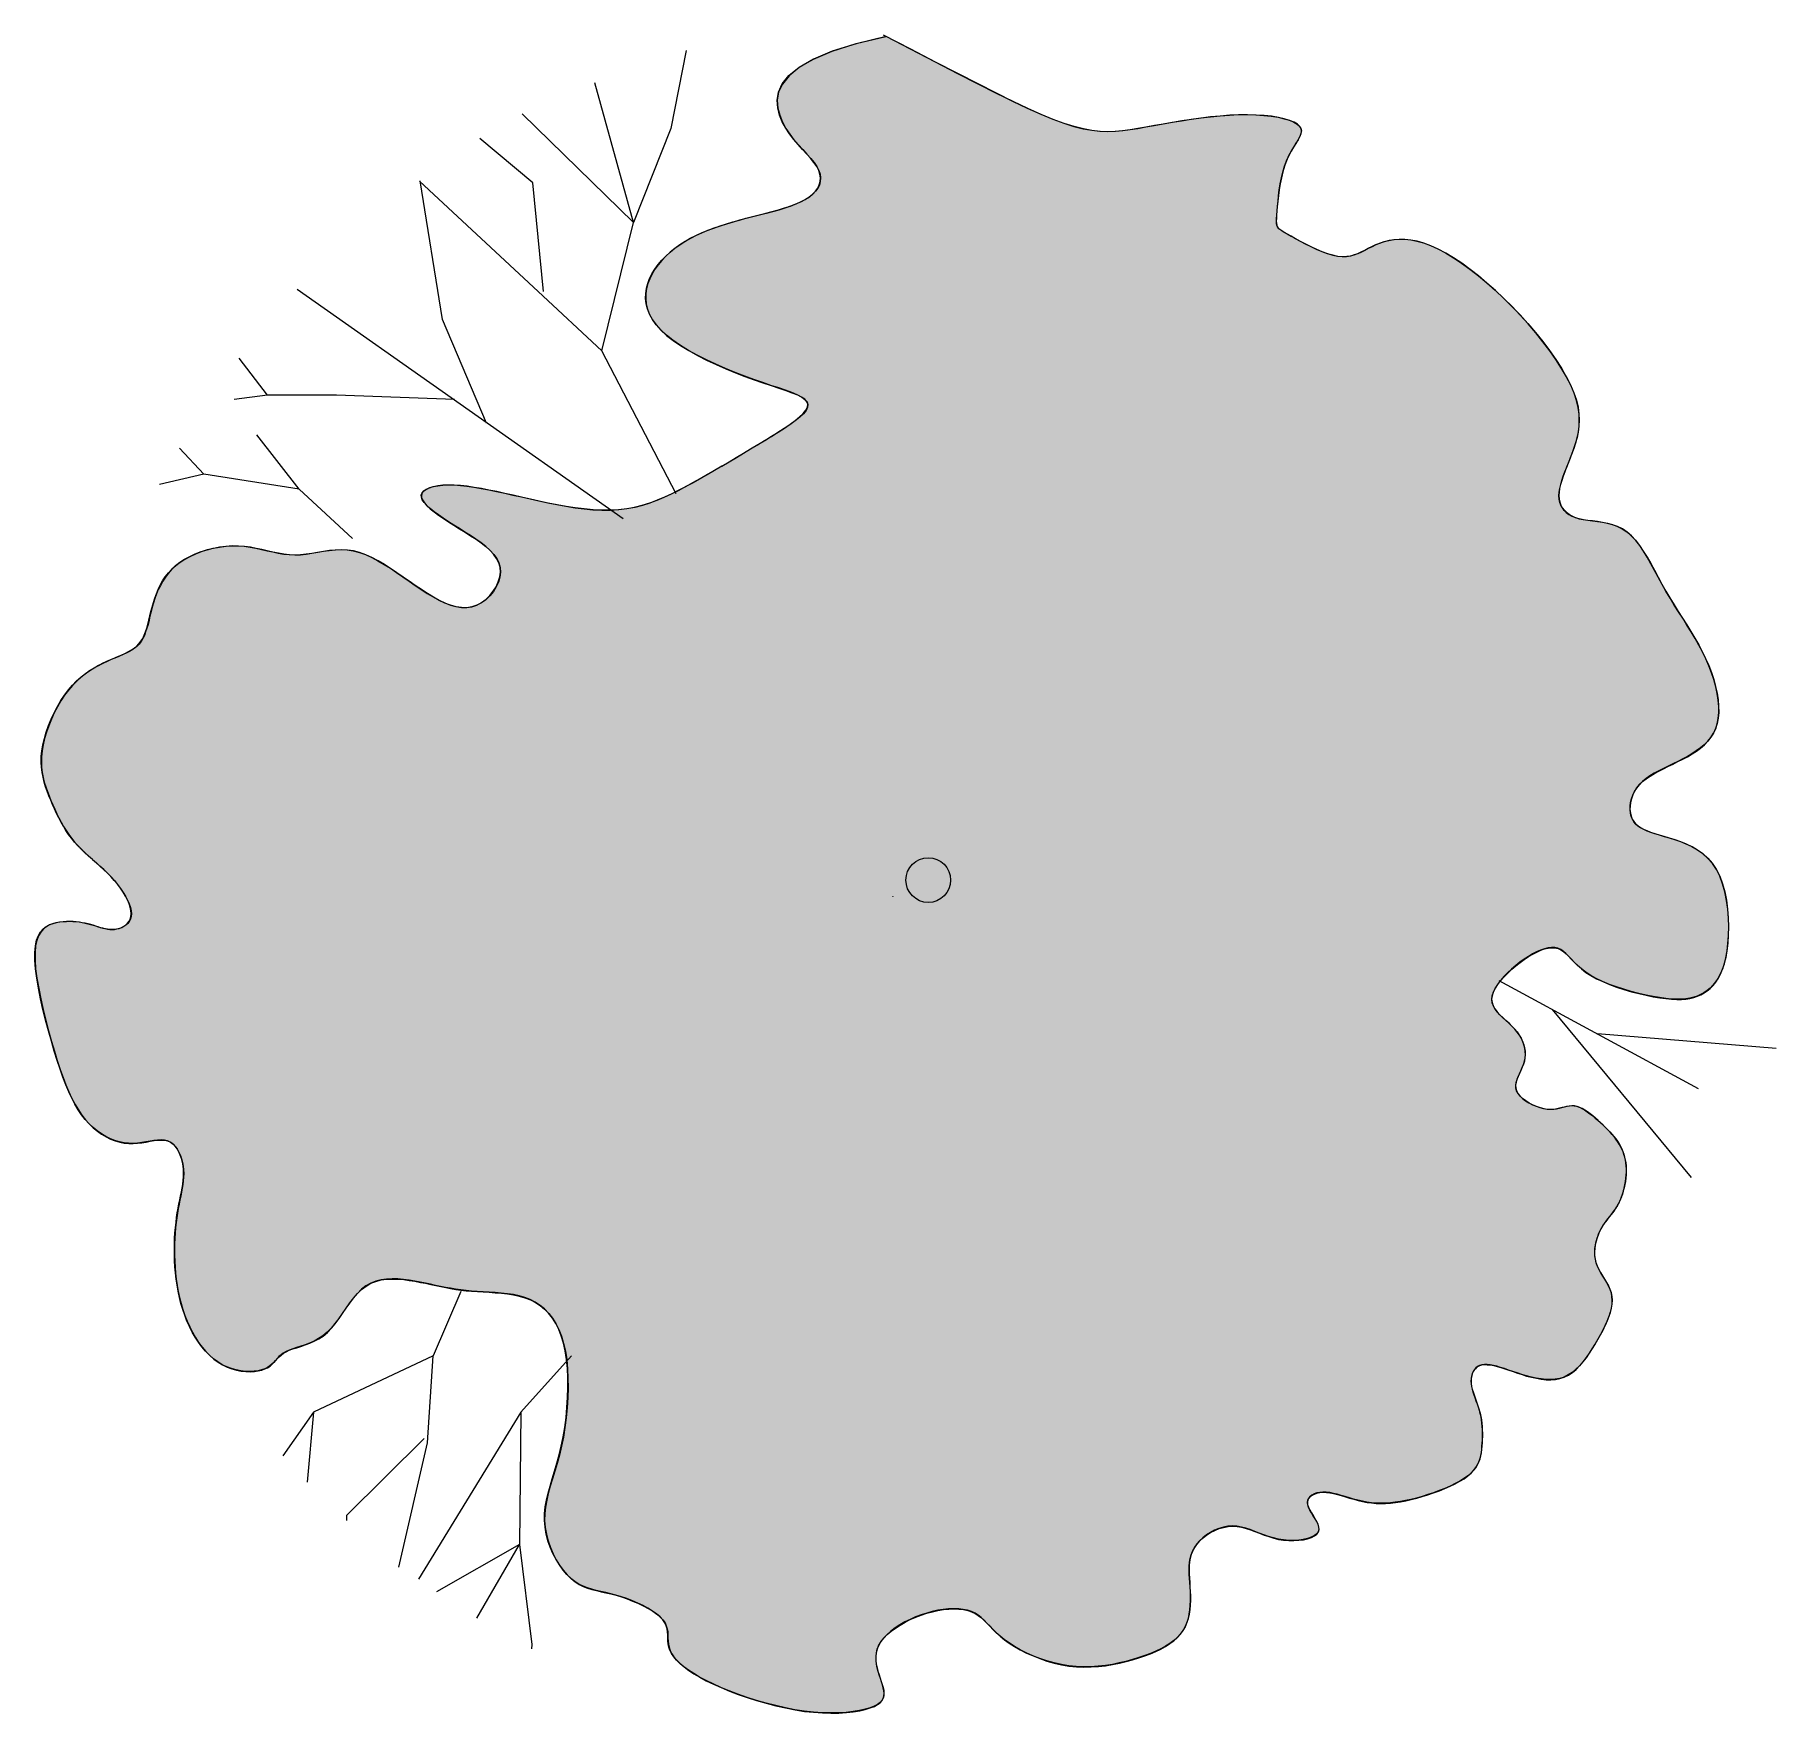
# Model space of a CAD drawing. Header units: metres. Extents: x -5576 to 5301, y -5071 to 5410.
import ezdxf

# ---------------------------------------------------------------- set-up
doc = ezdxf.new("R2010")
doc.units = ezdxf.units.M
doc.layers.add('A-DETL-GENF', color=92, linetype='Continuous', lineweight=18)
doc.layers.add('G-IMPT', color=8, linetype='Continuous', lineweight=13)

# ---------------------------------------------------------------- blocks, each defined once
blk = doc.blocks.new('90 boom_1e_orde - tree 4 plan_dwg-5047598-00_0 Basismaterialen')
at = {"layer": 'G-IMPT'}
for p, q in [((1566472.5, 460303.4), (1565115.8, 461258.2)), ((1564991.9, 460817.4), (1564873.8, 460971.2)), ((1564726.6, 460488.5), (1564625.5, 460597.4)), ((1565124.5, 460426.8), (1564947.7, 460652.9)), ((1570118.9, 458381.3), (1570949, 457931.7)), ((1570341.7, 458259.8), (1570920.3, 457560.9)), ((1570530.3, 458159.5), (1571274.3, 458099.1)), ((1565797.2, 457085.4), (1565681.6, 456818)), ((1565183.5, 456583), (1565157.6, 456291.5)), ((1566047.3, 456583.4), (1565620.9, 455888.7))]:
    blk.add_line(p, q, dxfattribs=at)
at = {"layer": 'G-IMPT', "flags": 128}
for points in [[(1567555.4, 462318.1), (1567669.2, 462259.2), (1567772.5, 462205.6), (1567866, 462157.3), (1567950.4, 462113.9), (1568026.6, 462075.5), (1568095.1, 462041.7), (1568156.9, 462012.4), (1568212.5, 461987.4), (1568262.9, 461966.6), (1568308.6, 461949.7), (1568350.4, 461936.7), (1568388.9, 461927.1), (1568424.7, 461920.6), (1568458.5, 461916.9), (1568490.7, 461915.7), (1568521.9, 461916.5), (1568552.8, 461919.2), (1568584, 461923.2), (1568615.9, 461928.4), (1568649.3, 461934.3), (1568684.5, 461940.7), (1568721.3, 461947.2), (1568759.5, 461953.8), (1568798.7, 461960.3), (1568838.5, 461966.4), (1568878.7, 461972.1), (1568918.8, 461977), (1568958.7, 461981), (1568997.8, 461984), (1569036, 461985.7), (1569072.9, 461986), (1569108.1, 461985), (1569141.3, 461982.7), (1569172.1, 461979.2), (1569200.4, 461974.6), (1569225.6, 461968.9), (1569247.5, 461962.4), (1569265.8, 461954.9), (1569280.1, 461946.7), (1569290.1, 461937.8), (1569295.6, 461928.2), (1569297.1, 461917.9), (1569295.1, 461906.7), (1569290.3, 461894.5), (1569283.2, 461881.2), (1569274.5, 461866.7), (1569264.7, 461850.8), (1569254.4, 461833.5), (1569244.3, 461814.5), (1569234.9, 461793.9), (1569226.7, 461771.4), (1569219.7, 461747.6), (1569213.8, 461723), (1569208.9, 461698), (1569204.9, 461673.1), (1569201.7, 461648.8), (1569199.2, 461625.6), (1569197.1, 461604.1), (1569195.6, 461584.6), (1569194.3, 461567.7), (1569193.4, 461553.7), (1569192.9, 461542.4), (1569193.2, 461533.2), (1569194.5, 461525.6), (1569197.1, 461519.3), (1569201.2, 461513.7), (1569207.2, 461508.3), (1569215.2, 461502.7), (1569225.6, 461496.4), (1569238.5, 461488.9), (1569254.3, 461479.9), (1569272.4, 461469.7), (1569292.5, 461458.8), (1569314, 461447.4), (1569336.6, 461436.2), (1569359.7, 461425.5), (1569383, 461415.7), (1569405.8, 461407.3), (1569427.8, 461400.7), (1569448.5, 461396.4), (1569467.6, 461394.6), (1569485.1, 461395.1), (1569501.5, 461397.7), (1569517, 461401.9), (1569531.8, 461407.5), (1569546.4, 461414.2), (1569560.8, 461421.5), (1569575.6, 461429.2), (1569590.8, 461436.9), (1569606.9, 461444.4), (1569624, 461451.2), (1569642.3, 461457.2), (1569661.8, 461462), (1569682.5, 461465.4), (1569704.5, 461467.1), (1569727.8, 461466.8), (1569752.5, 461464.4), (1569778.6, 461459.4), (1569806.2, 461451.7), (1569835.3, 461441), (1569865.8, 461427), (1569897.7, 461410), (1569930.7, 461390.1), (1569964.6, 461367.5), (1569999.2, 461342.5), (1570034.2, 461315.1), (1570069.4, 461285.8), (1570104.6, 461254.6), (1570139.6, 461221.7), (1570174.1, 461187.4), (1570208, 461151.9), (1570240.9, 461115.5), (1570272.5, 461078.4), (1570302.5, 461041), (1570330.6, 461003.7), (1570356.6, 460966.6), (1570379.9, 460930.2), (1570400.5, 460894.7), (1570417.9, 460860.4), (1570431.9, 460827.7), (1570442.2, 460796.7), (1570449.2, 460767.4), (1570453.1, 460739.7), (1570454.2, 460713.5), (1570453.1, 460688.5), (1570449.9, 460664.6), (1570445.2, 460641.7), (1570439.1, 460619.7), (1570432.1, 460598.3), (1570424.5, 460577.6), (1570416.7, 460557.2), (1570408.9, 460537.3), (1570401.2, 460517.9), (1570394, 460499), (1570387.2, 460480.8), (1570381.3, 460463.1), (1570376.3, 460446.1), (1570372.6, 460429.7), (1570370.1, 460414.2), (1570369.3, 460399.4), (1570370.2, 460385.4), (1570372.8, 460372.3), (1570377.1, 460360.1), (1570383.2, 460348.8), (1570390.9, 460338.6), (1570400.3, 460329.3), (1570411.3, 460321.1), (1570424, 460314.1), (1570438.2, 460308.2), (1570454, 460303.5), (1570471.3, 460299.9), (1570489.9, 460297.1), (1570509.5, 460294.6), (1570529.9, 460292), (1570550.7, 460288.9), (1570571.8, 460284.7), (1570592.8, 460279), (1570613.5, 460271.4), (1570633.6, 460261.4), (1570652.9, 460248.6), (1570671.2, 460232.6), (1570688.5, 460213.8), (1570705.1, 460192.3), (1570721.1, 460168.7), (1570736.7, 460143.3), (1570752.1, 460116.4), (1570767.4, 460088.5), (1570782.9, 460059.8), (1570798.7, 460030.9), (1570815, 460001.9), (1570831.9, 459973.3), (1570849.2, 459945.1), (1570866.8, 459917.1), (1570884.5, 459889.2), (1570902, 459861.5), (1570919.2, 459833.7), (1570935.9, 459805.8), (1570951.8, 459777.8), (1570966.8, 459749.6), (1570980.7, 459721), (1570993.3, 459692), (1571004.5, 459662.9), (1571014.1, 459633.8), (1571022, 459605), (1571028.2, 459576.6), (1571032.4, 459549), (1571034.8, 459522.4), (1571035, 459496.9), (1571032.9, 459472.8), (1571028.6, 459450.3), (1571021.9, 459429.6), (1571013, 459410.6), (1571002, 459393.2), (1570989.2, 459377.2), (1570974.7, 459362.5), (1570958.9, 459348.9), (1570941.8, 459336.3), (1570923.6, 459324.6), (1570904.6, 459313.5), (1570885, 459303), (1570864.9, 459292.9), (1570844.6, 459283.1), (1570824.4, 459273.4), (1570804.5, 459263.6), (1570785.1, 459253.7), (1570766.4, 459243.5), (1570748.8, 459232.9), (1570732.4, 459221.6), (1570717.6, 459209.6), (1570704.5, 459196.8), (1570693.3, 459182.9), (1570684.1, 459168.3), (1570676.8, 459153.2), (1570671.3, 459137.7), (1570667.6, 459122.3), (1570665.8, 459107), (1570665.6, 459092.2), (1570667.1, 459078.1), (1570670.3, 459064.9), (1570675, 459052.9), (1570681.3, 459042.3), (1570689.2, 459032.9), (1570698.5, 459024.6), (1570709.5, 459017.2), (1570722, 459010.5), (1570736, 459004.3), (1570751.6, 458998.4), (1570768.7, 458992.7), (1570787.4, 458986.9), (1570807.6, 458980.9), (1570829.3, 458974.5), (1570852.1, 458967.4), (1570875.7, 458959.1), (1570899.5, 458949.5), (1570923.2, 458938.1), (1570946.3, 458924.7), (1570968.5, 458908.9), (1570989.3, 458890.4), (1571008.2, 458868.8), (1571024.9, 458843.9), (1571039.1, 458815.4), (1571050.7, 458783.9), (1571060, 458750.1), (1571067, 458714.6), (1571071.9, 458678.1), (1571074.8, 458641.4), (1571075.8, 458604.9), (1571075.1, 458569.6), (1571072.9, 458535.9), (1571069.1, 458504.7), (1571064.1, 458476.4), (1571057.8, 458451), (1571050.3, 458428.3), (1571041.8, 458408.1), (1571032.3, 458390.3), (1571021.9, 458374.7), (1571010.8, 458361), (1570998.9, 458349.1), (1570986.4, 458338.8), (1570973.4, 458329.9), (1570959.9, 458322.3), (1570945.7, 458315.9), (1570930.8, 458310.8), (1570914.9, 458306.9), (1570897.9, 458304.2), (1570879.5, 458302.8), (1570859.6, 458302.6), (1570838.1, 458303.6), (1570814.6, 458305.9), (1570789.2, 458309.4), (1570761.7, 458314.1), (1570732.4, 458320), (1570702.1, 458327), (1570671.1, 458335), (1570640, 458344.1), (1570609.4, 458354), (1570579.7, 458364.8), (1570551.6, 458376.5), (1570525.4, 458388.8), (1570501.9, 458401.9), (1570481.3, 458415.5), (1570463.3, 458429.4), (1570447.6, 458443.3), (1570433.8, 458457), (1570421.3, 458470), (1570409.9, 458482), (1570399, 458492.9), (1570388.3, 458502.2), (1570377.3, 458509.6), (1570365.6, 458514.9), (1570352.9, 458517.8), (1570339.3, 458518.4), (1570324.7, 458516.8), (1570309.4, 458513.2), (1570293.4, 458507.7), (1570276.8, 458500.4), (1570259.8, 458491.5), (1570242.5, 458481.2), (1570224.9, 458469.5), (1570207.3, 458456.7), (1570189.7, 458442.9), (1570172.4, 458428.2), (1570155.8, 458412.8), (1570140.3, 458397), (1570126.3, 458380.9), (1570113.9, 458364.7), (1570103.7, 458348.6), (1570096, 458332.7), (1570091.1, 458317.3), (1570089.4, 458302.5), (1570091.1, 458288.5), (1570095.8, 458275.2), (1570103.1, 458262.5), (1570112.5, 458250.2), (1570123.5, 458238.3), (1570135.6, 458226.5), (1570148.3, 458214.9), (1570161.1, 458203.2), (1570173.5, 458191.3), (1570185.2, 458179.2), (1570195.6, 458166.6), (1570204.6, 458153.8), (1570212.2, 458140.6), (1570218.5, 458127.2), (1570223.4, 458113.6), (1570226.8, 458100), (1570228.7, 458086.3), (1570229.2, 458072.6), (1570228.2, 458059), (1570225.7, 458045.6), (1570221.6, 458032.3), (1570216.6, 458019.3), (1570210.8, 458006.4), (1570205, 457993.8), (1570199.4, 457981.3), (1570194.6, 457969.1), (1570191.1, 457957.1), (1570189.3, 457945.2), (1570189.6, 457933.6), (1570192.5, 457922.2), (1570198.4, 457911), (1570207, 457900.2), (1570217.8, 457889.9), (1570230.5, 457880.3), (1570244.5, 457871.5), (1570259.6, 457863.6), (1570275.2, 457856.9), (1570291, 457851.5), (1570306.6, 457847.5), (1570321.4, 457845.1), (1570335.2, 457844.4), (1570348.1, 457845.1), (1570360.2, 457846.8), (1570371.5, 457849.2), (1570382.4, 457852), (1570392.8, 457854.8), (1570403, 457857.3), (1570413, 457859.1), (1570423.1, 457859.8), (1570433.4, 457859.2), (1570443.9, 457857), (1570454.7, 457853.2), (1570465.7, 457848), (1570476.8, 457841.7), (1570488, 457834.4), (1570499.1, 457826.2), (1570510.3, 457817.4), (1570521.3, 457808.1), (1570532.1, 457798.6), (1570542.7, 457789), (1570553, 457779.4), (1570562.9, 457769.8), (1570572.5, 457760.2), (1570581.7, 457750.7), (1570590.4, 457741), (1570598.7, 457731.3), (1570606.4, 457721.4), (1570613.6, 457711.3), (1570620.1, 457701.1), (1570626.1, 457690.6), (1570631.3, 457679.8), (1570635.9, 457668.7), (1570639.9, 457657.4), (1570643.2, 457645.8), (1570645.8, 457634), (1570647.8, 457621.9), (1570649.2, 457609.5), (1570649.9, 457596.9), (1570650, 457584.1), (1570649.4, 457571.1), (1570648.3, 457557.8), (1570646.5, 457544.4), (1570644.2, 457531), (1570641.3, 457517.7), (1570637.9, 457504.5), (1570634, 457491.6), (1570629.5, 457479), (1570624.6, 457466.9), (1570619.2, 457455.3), (1570613.4, 457444.4), (1570607.1, 457434.2), (1570600.6, 457424.6), (1570593.7, 457415.4), (1570586.6, 457406.4), (1570579.5, 457397.4), (1570572.3, 457388.4), (1570565.2, 457379.1), (1570558.2, 457369.3), (1570551.5, 457358.9), (1570545, 457347.7), (1570538.9, 457335.6), (1570533.3, 457322.7), (1570528.4, 457309.1), (1570524.3, 457295), (1570521.1, 457280.4), (1570519, 457265.5), (1570518.1, 457250.6), (1570518.5, 457235.6), (1570520.4, 457220.7), (1570524, 457206.2), (1570529.2, 457192), (1570535.8, 457178.1), (1570543.4, 457164.4), (1570551.6, 457150.8), (1570559.9, 457137.2), (1570568, 457123.5), (1570575.5, 457109.6), (1570582, 457095.4), (1570587, 457080.8), (1570590.3, 457065.7), (1570591.4, 457050), (1570590.5, 457033.7), (1570587.8, 457016.8), (1570583.3, 456999.5), (1570577.4, 456981.7), (1570570.1, 456963.5), (1570561.7, 456945), (1570552.3, 456926.1), (1570542.2, 456906.9), (1570531.4, 456887.5), (1570520.1, 456867.9), (1570508.3, 456848.4), (1570496, 456829.3), (1570483.1, 456810.8), (1570469.7, 456793.3), (1570455.5, 456777), (1570440.7, 456762.2), (1570425, 456749.2), (1570408.6, 456738.4), (1570391.4, 456729.9), (1570373.3, 456724), (1570354.5, 456720.5), (1570335.1, 456719.1), (1570315.3, 456719.6), (1570295.2, 456721.8), (1570275, 456725.2), (1570254.9, 456729.7), (1570234.9, 456735), (1570215.3, 456740.9), (1570196.2, 456747), (1570177.8, 456753.2), (1570160, 456759.1), (1570143.1, 456764.8), (1570126.9, 456769.9), (1570111.5, 456774.4), (1570097, 456778.1), (1570083.5, 456780.8), (1570070.9, 456782.3), (1570059.4, 456782.5), (1570048.9, 456781.3), (1570039.5, 456778.4), (1570031.2, 456774.1), (1570024, 456768.4), (1570018, 456761.4), (1570013, 456753.4), (1570009.1, 456744.5), (1570006.4, 456734.8), (1570004.7, 456724.5), (1570004.1, 456713.7), (1570004.7, 456702.5), (1570006.3, 456691.1), (1570008.9, 456679.5), (1570012.2, 456667.6), (1570016.1, 456655.6), (1570020.4, 456643.4), (1570024.9, 456631), (1570029.4, 456618.3), (1570033.8, 456605.5), (1570037.9, 456592.4), (1570041.5, 456579.1), (1570044.5, 456565.7), (1570046.9, 456552.1), (1570048.7, 456538.3), (1570050, 456524.5), (1570050.7, 456510.6), (1570051.1, 456496.7), (1570051, 456482.9), (1570050.6, 456469.2), (1570049.9, 456455.5), (1570048.9, 456442.1), (1570047.6, 456428.8), (1570046, 456415.8), (1570043.6, 456402.9), (1570040.4, 456390.3), (1570036, 456377.8), (1570030.3, 456365.6), (1570023.1, 456353.6), (1570014.1, 456341.7), (1570003.2, 456330.1), (1569990, 456318.7), (1569974.4, 456307.5), (1569956.8, 456296.6), (1569937.3, 456286), (1569916.4, 456275.8), (1569894.2, 456266.1), (1569871.2, 456256.8), (1569847.5, 456248.2), (1569823.7, 456240.1), (1569799.8, 456232.8), (1569776.3, 456226.2), (1569753.4, 456220.5), (1569731.2, 456215.6), (1569709.5, 456211.5), (1569688.3, 456208.4), (1569667.7, 456206.1), (1569647.4, 456204.8), (1569627.6, 456204.4), (1569608.1, 456204.9), (1569589, 456206.5), (1569570.1, 456209.1), (1569551.4, 456212.6), (1569533, 456217), (1569514.9, 456221.8), (1569497.2, 456227), (1569479.8, 456232.2), (1569462.9, 456237.2), (1569446.5, 456241.7), (1569430.6, 456245.6), (1569415.3, 456248.5), (1569400.6, 456250.2), (1569386.6, 456250.5), (1569373.5, 456249.5), (1569361.4, 456247.1), (1569350.6, 456243.5), (1569341.2, 456238.6), (1569333.5, 456232.7), (1569327.7, 456225.7), (1569323.9, 456217.6), (1569322.4, 456208.7), (1569323.3, 456198.8), (1569326.7, 456188.2), (1569332.1, 456176.9), (1569338.8, 456165.1), (1569346.3, 456153.1), (1569353.7, 456141), (1569360.4, 456129), (1569365.8, 456117.3), (1569369.2, 456106), (1569370, 456095.5), (1569367.5, 456085.7), (1569361.1, 456077), (1569351.3, 456069.4), (1569338.4, 456062.9), (1569322.9, 456057.6), (1569305.3, 456053.6), (1569286.1, 456050.9), (1569265.6, 456049.7), (1569244.4, 456049.9), (1569223, 456051.6), (1569201.7, 456054.9), (1569181.1, 456059.8), (1569161, 456065.9), (1569141.3, 456072.8), (1569122.1, 456080.1), (1569103.2, 456087.4), (1569084.5, 456094.4), (1569066, 456100.5), (1569047.5, 456105.3), (1569028.9, 456108.5), (1569010.2, 456109.7), (1568991.4, 456108.5), (1568972.6, 456105.1), (1568954, 456099.5), (1568935.9, 456092.2), (1568918.6, 456083.2), (1568902.3, 456072.7), (1568887.2, 456061), (1568873.6, 456048.3), (1568861.8, 456034.8), (1568851.9, 456020.6), (1568844.1, 456006), (1568838.3, 455991), (1568834.2, 455975.6), (1568831.6, 455959.8), (1568830.2, 455943.6), (1568829.8, 455926.9), (1568830.2, 455909.9), (1568831.1, 455892.4), (1568832.3, 455874.5), (1568833.4, 455856.2), (1568834.4, 455837.5), (1568835, 455818.6), (1568835, 455799.5), (1568834.2, 455780.5), (1568832.5, 455761.6), (1568829.7, 455743), (1568825.7, 455724.9), (1568820.1, 455707.3), (1568813, 455690.5), (1568804, 455674.6), (1568793.1, 455659.7), (1568780.2, 455645.8), (1568765.6, 455632.7), (1568749.2, 455620.5), (1568731.2, 455609.1), (1568711.7, 455598.4), (1568690.7, 455588.4), (1568668.3, 455578.9), (1568644.7, 455570), (1568619.8, 455561.6), (1568593.9, 455553.6), (1568566.9, 455546.1), (1568539.1, 455539.5), (1568510.5, 455533.7), (1568481.2, 455529), (1568451.4, 455525.5), (1568421.1, 455523.5), (1568390.6, 455523), (1568359.7, 455524.2), (1568328.8, 455527.3), (1568297.9, 455532.4), (1568267.3, 455539.4), (1568237.1, 455548), (1568207.6, 455558), (1568179.2, 455569.3), (1568151.9, 455581.6), (1568126.1, 455594.7), (1568102, 455608.4), (1568079.9, 455622.6), (1568059.9, 455636.9), (1568042.3, 455651.3), (1568026.7, 455665.5), (1568012.6, 455679.4), (1567999.8, 455692.7), (1567987.6, 455705.5), (1567975.9, 455717.4), (1567964, 455728.3), (1567951.6, 455738), (1567938.3, 455746.5), (1567923.7, 455753.4), (1567907.3, 455758.8), (1567889.4, 455762.5), (1567870.2, 455764.7), (1567849.8, 455765.4), (1567828.4, 455764.6), (1567806.2, 455762.3), (1567783.4, 455758.7), (1567760.3, 455753.6), (1567737, 455747.3), (1567713.7, 455739.7), (1567690.7, 455730.9), (1567668.1, 455720.9), (1567646.3, 455710), (1567625.5, 455698.1), (1567606, 455685.3), (1567588, 455671.9), (1567571.9, 455657.8), (1567557.8, 455643.2), (1567546.1, 455628.3), (1567537, 455613), (1567530.6, 455597.5), (1567526.8, 455581.8), (1567525.2, 455566.2), (1567525.5, 455550.5), (1567527.3, 455535), (1567530.3, 455519.7), (1567534.2, 455504.7), (1567538.7, 455490.1), (1567543.4, 455475.9), (1567548, 455462.2), (1567552.2, 455449.2), (1567555.5, 455436.7), (1567557.9, 455424.9), (1567558.8, 455413.7), (1567558.1, 455403.1), (1567555.4, 455393.1), (1567550.4, 455383.8), (1567542.8, 455375), (1567532.3, 455366.9), (1567518.5, 455359.4), (1567501.3, 455352.5), (1567480.8, 455346.4), (1567457.3, 455341.1), (1567431, 455336.9), (1567402, 455333.7), (1567370.8, 455331.8), (1567337.5, 455331.2), (1567302.4, 455332.1), (1567265.6, 455334.6), (1567227.5, 455338.8), (1567188.4, 455344.9), (1567148.5, 455352.6), (1567108.2, 455361.8), (1567068, 455372.2), (1567028.2, 455383.8), (1566989.1, 455396.3), (1566951.2, 455409.6), (1566914.8, 455423.4), (1566880.4, 455437.6), (1566848.2, 455451.9), (1566818.6, 455466.3), (1566791.6, 455480.7), (1566767.2, 455495), (1566745.4, 455509.3), (1566726.2, 455523.4), (1566709.5, 455537.5), (1566695.3, 455551.5), (1566683.7, 455565.3), (1566674.5, 455578.9), (1566667.7, 455592.4), (1566663.3, 455605.6), (1566660.8, 455618.7), (1566659.5, 455631.6), (1566659, 455644.4), (1566658.5, 455657), (1566657.7, 455669.6), (1566655.8, 455682.1), (1566652.3, 455694.5), (1566646.7, 455706.8), (1566638.3, 455719.1), (1566626.7, 455731.5), (1566612.3, 455743.7), (1566595.4, 455755.6), (1566576.4, 455767.2), (1566555.9, 455778.3), (1566534, 455788.7), (1566511.4, 455798.4), (1566488.5, 455807.3), (1566465.5, 455815.2), (1566443, 455821.9), (1566421.4, 455827.6), (1566400.5, 455832.4), (1566380.4, 455836.8), (1566361, 455841.2), (1566342.2, 455846), (1566324, 455851.8), (1566306.2, 455858.7), (1566288.9, 455867.4), (1566271.9, 455878.2), (1566255.2, 455891.4), (1566238.8, 455907.5), (1566222.8, 455926.3), (1566207.7, 455947.3), (1566193.5, 455970.3), (1566180.7, 455995), (1566169.4, 456021.1), (1566160, 456048.2), (1566152.6, 456076), (1566147.7, 456104.2), (1566145.3, 456132.6), (1566145.8, 456160.8), (1566148.8, 456189), (1566153.9, 456217.4), (1566160.7, 456246.3), (1566168.9, 456275.9), (1566177.9, 456306.4), (1566187.5, 456338), (1566197.2, 456371), (1566206.7, 456405.6), (1566215.4, 456442), (1566223.1, 456480.3), (1566229.7, 456520.2), (1566235.1, 456561.2), (1566239.1, 456602.8), (1566241.8, 456644.5), (1566243, 456685.9), (1566242.7, 456726.4), (1566240.7, 456765.7), (1566237.1, 456803.2), (1566231.7, 456838.5), (1566224.5, 456871.1), (1566215.4, 456901.1), (1566204.7, 456928.4), (1566192.3, 456953.3), (1566178.3, 456975.6), (1566162.7, 456995.5), (1566145.6, 457013.1), (1566127.1, 457028.3), (1566107.2, 457041.3), (1566086, 457052.1), (1566063.6, 457060.7), (1566040.1, 457067.6), (1566015.8, 457072.8), (1565990.9, 457076.7), (1565965.6, 457079.6), (1565940.2, 457081.6), (1565914.9, 457083.2), (1565889.8, 457084.6), (1565865.3, 457086), (1565841.6, 457087.7), (1565818.7, 457089.9), (1565796.7, 457092.6), (1565775.2, 457095.8), (1565754.3, 457099.4), (1565733.5, 457103.2), (1565712.9, 457107.3), (1565692.2, 457111.6), (1565671.3, 457116), (1565649.9, 457120.5), (1565627.9, 457124.9), (1565605.2, 457129.1), (1565582, 457133), (1565558.4, 457136.1), (1565534.7, 457138.1), (1565511.1, 457138.7), (1565487.8, 457137.7), (1565465, 457134.5), (1565443, 457129.1), (1565421.9, 457120.9), (1565402.1, 457109.7), (1565383.6, 457095.3), (1565366.2, 457078.2), (1565349.8, 457059), (1565334, 457038.3), (1565318.7, 457016.6), (1565303.6, 456994.7), (1565288.5, 456973), (1565273.1, 456952.3), (1565257.2, 456933.2), (1565240.5, 456916.1), (1565222.9, 456901.6), (1565204.6, 456889.6), (1565186, 456879.5), (1565167.2, 456871.1), (1565148.6, 456864.1), (1565130.6, 456858), (1565113.3, 456852.5), (1565097.1, 456847.3), (1565082.3, 456841.9), (1565069.2, 456836.1), (1565058, 456829.6), (1565048.3, 456822.4), (1565039.9, 456814.7), (1565032.3, 456806.8), (1565025, 456798.8), (1565017.8, 456791), (1565010.1, 456783.4), (1565001.7, 456776.2), (1564992, 456769.8), (1564980.8, 456764.2), (1564967.7, 456759.6), (1564952.9, 456756.1), (1564936.6, 456753.8), (1564919.1, 456752.9), (1564900.7, 456753.5), (1564881.6, 456755.5), (1564862.1, 456759.3), (1564842.5, 456764.7), (1564823.1, 456772), (1564804, 456781.3), (1564785.6, 456792.6), (1564767.8, 456805.8), (1564750.8, 456820.7), (1564734.6, 456837.3), (1564719.3, 456855.4), (1564704.8, 456874.8), (1564691.3, 456895.4), (1564678.7, 456917), (1564667.2, 456939.6), (1564656.7, 456962.9), (1564647.3, 456986.8), (1564638.9, 457011.3), (1564631.6, 457036.1), (1564625.3, 457061.3), (1564619.8, 457086.7), (1564615.3, 457112.1), (1564611.6, 457137.6), (1564608.7, 457163), (1564606.5, 457188.1), (1564605.1, 457213), (1564604.3, 457237.4), (1564604.2, 457261.5), (1564604.6, 457285), (1564605.5, 457307.9), (1564606.9, 457330.3), (1564608.8, 457352.1), (1564611.1, 457373.3), (1564613.7, 457393.7), (1564616.6, 457413.4), (1564619.8, 457432.3), (1564623.2, 457450.4), (1564626.7, 457467.8), (1564630.2, 457484.6), (1564633.4, 457500.8), (1564636.4, 457516.7), (1564638.9, 457532.2), (1564640.9, 457547.5), (1564642.1, 457562.7), (1564642.5, 457578), (1564641.9, 457593.3), (1564640.3, 457608.8), (1564637.5, 457624.2), (1564633.6, 457639.3), (1564628.7, 457653.8), (1564622.6, 457667.4), (1564615.4, 457679.9), (1564607.1, 457691), (1564597.7, 457700.4), (1564587.2, 457707.9), (1564575.6, 457713.2), (1564562.9, 457716.2), (1564549.2, 457717.1), (1564534.6, 457716.4), (1564519.1, 457714.5), (1564502.9, 457711.9), (1564486, 457709), (1564468.5, 457706.2), (1564450.6, 457704), (1564432.2, 457702.8), (1564413.6, 457702.9), (1564394.7, 457704.9), (1564375.7, 457708.7), (1564356.7, 457714.2), (1564337.9, 457721.6), (1564319.2, 457730.8), (1564300.9, 457741.7), (1564283, 457754.3), (1564265.7, 457768.6), (1564249, 457784.6), (1564233.1, 457802.3), (1564218.1, 457821.6), (1564203.8, 457842.7), (1564190.2, 457865.7), (1564177.2, 457890.5), (1564164.5, 457917.5), (1564152.3, 457946.6), (1564140.2, 457978), (1564128.2, 458011.7), (1564116.3, 458047.9), (1564104.2, 458086.7), (1564092, 458128), (1564079.9, 458171.2), (1564068.2, 458215.6), (1564057.1, 458260.5), (1564047.1, 458305.1), (1564038.5, 458348.7), (1564031.4, 458390.5), (1564026.3, 458429.7), (1564023.5, 458465.8), (1564023.2, 458497.8), (1564025.7, 458525.3), (1564030.7, 458548.5), (1564038, 458567.7), (1564047.3, 458583.4), (1564058.2, 458595.9), (1564070.4, 458605.6), (1564083.6, 458613), (1564097.6, 458618.3), (1564111.9, 458622.1), (1564126.3, 458624.6), (1564140.6, 458626.2), (1564154.6, 458627.1), (1564168.3, 458627.3), (1564181.8, 458626.9), (1564194.9, 458625.9), (1564207.7, 458624.4), (1564220.2, 458622.4), (1564232.3, 458620), (1564244, 458617.3), (1564255.2, 458614.3), (1564266.1, 458611.2), (1564276.5, 458607.9), (1564286.7, 458604.7), (1564296.6, 458601.7), (1564306.3, 458598.9), (1564315.9, 458596.6), (1564325.5, 458594.8), (1564335.1, 458593.6), (1564344.8, 458593.2), (1564354.6, 458593.8), (1564364.6, 458595.3), (1564374.6, 458597.9), (1564384.4, 458601.6), (1564393.6, 458606.3), (1564402, 458612.2), (1564409.5, 458619.2), (1564415.8, 458627.3), (1564420.5, 458636.6), (1564423.5, 458647.1), (1564424.6, 458658.9), (1564423.5, 458671.8), (1564420.4, 458685.7), (1564415.4, 458700.6), (1564408.6, 458716.1), (1564400.2, 458732.1), (1564390.4, 458748.4), (1564379.3, 458764.8), (1564367.1, 458781.2), (1564353.9, 458797.4), (1564339.9, 458813.1), (1564325.2, 458828.2), (1564310.1, 458842.8), (1564294.5, 458857.1), (1564278.8, 458871.1), (1564263, 458885), (1564247.4, 458898.9), (1564232, 458912.9), (1564217, 458927.2), (1564202.6, 458941.8), (1564188.9, 458957), (1564176.1, 458972.7), (1564164.1, 458988.9), (1564152.8, 459005.7), (1564142.3, 459022.9), (1564132.3, 459040.5), (1564122.9, 459058.3), (1564114, 459076.5), (1564105.5, 459094.8), (1564097.3, 459113.2), (1564089.5, 459131.7), (1564081.9, 459150.2), (1564074.7, 459168.9), (1564068.1, 459187.7), (1564062.2, 459207), (1564057.3, 459226.8), (1564053.4, 459247.1), (1564050.9, 459268.3), (1564049.8, 459290.2), (1564050.3, 459313.2), (1564052.7, 459337.3), (1564056.9, 459362.5), (1564063.1, 459388.6), (1564071, 459415.3), (1564080.4, 459442.3), (1564091.3, 459469.2), (1564103.6, 459495.6), (1564117, 459521.4), (1564131.5, 459546), (1564146.9, 459569.3), (1564163.1, 459590.8), (1564180, 459610.3), (1564197.4, 459628), (1564215.2, 459643.9), (1564233.3, 459658.1), (1564251.5, 459670.9), (1564269.7, 459682.3), (1564287.8, 459692.5), (1564305.6, 459701.7), (1564323, 459710), (1564339.9, 459717.5), (1564356.1, 459724.5), (1564371.7, 459731), (1564386.4, 459737.3), (1564400.4, 459743.6), (1564413.6, 459750.1), (1564425.8, 459757), (1564437.1, 459764.5), (1564447.5, 459772.9), (1564456.8, 459782.3), (1564465.1, 459792.9), (1564472.3, 459804.9), (1564478.6, 459818.2), (1564484.2, 459832.7), (1564489.1, 459848.1), (1564493.7, 459864.4), (1564498, 459881.5), (1564502.3, 459899.1), (1564506.7, 459917.2), (1564511.5, 459935.5), (1564516.7, 459954), (1564522.6, 459972.5), (1564529.2, 459990.8), (1564536.8, 460009), (1564545.5, 460026.9), (1564555.4, 460044.3), (1564566.6, 460061.3), (1564579.2, 460077.6), (1564593.4, 460093.2), (1564609.4, 460108), (1564627.2, 460121.8), (1564646.9, 460134.7), (1564668.4, 460146.4), (1564691.3, 460156.9), (1564715.4, 460166.2), (1564740.5, 460174.1), (1564766.2, 460180.5), (1564792.3, 460185.5), (1564818.5, 460188.8), (1564844.6, 460190.5), (1564870.3, 460190.4), (1564895.4, 460188.5), (1564919.9, 460185.1), (1564944, 460180.7), (1564967.6, 460175.6), (1564990.9, 460170.2), (1565014, 460165), (1565037, 460160.2), (1565060, 460156.3), (1565082.9, 460153.7), (1565106, 460152.7), (1565129.4, 460153.6), (1565152.9, 460156.1), (1565176.7, 460159.6), (1565200.6, 460163.7), (1565224.8, 460167.7), (1565249.2, 460171.2), (1565273.9, 460173.7), (1565298.8, 460174.6), (1565323.8, 460173.5), (1565349.1, 460169.8), (1565374.6, 460163.2), (1565400.3, 460153.9), (1565426.2, 460142.2), (1565452.1, 460128.5), (1565478, 460113.3), (1565504, 460096.8), (1565529.9, 460079.4), (1565555.7, 460061.6), (1565581.4, 460043.6), (1565606.9, 460025.9), (1565632.2, 460008.8), (1565657.2, 459992.6), (1565682, 459977.7), (1565706.3, 459964.5), (1565730.3, 459953.1), (1565753.8, 459944), (1565776.9, 459937.5), (1565799.4, 459933.9), (1565821.3, 459933.6), (1565842.7, 459936.8), (1565863.3, 459943.9), (1565882.8, 459954.3), (1565901.1, 459967.6), (1565917.6, 459983.4), (1565932, 460001.1), (1565944, 460020.2), (1565953.2, 460040.3), (1565959.2, 460060.9), (1565961.8, 460081.3), (1565960.5, 460101.3), (1565955.2, 460120.3), (1565946.1, 460138.4), (1565933.7, 460155.7), (1565918.4, 460172.3), (1565900.7, 460188.2), (1565881, 460203.7), (1565859.7, 460218.7), (1565837.3, 460233.4), (1565814.3, 460247.9), (1565791.1, 460262.3), (1565768.1, 460276.7), (1565745.6, 460291), (1565724.2, 460305.1), (1565704, 460319), (1565685.6, 460332.6), (1565669.4, 460345.7), (1565655.5, 460358.4), (1565644.6, 460370.4), (1565636.8, 460381.9), (1565632.7, 460392.5), (1565632.4, 460402.4), (1565635.9, 460411.4), (1565642.9, 460419.4), (1565653.1, 460426.4), (1565666.3, 460432.4), (1565682.3, 460437.2), (1565700.8, 460440.8), (1565721.6, 460443.2), (1565744.4, 460444.2), (1565769, 460443.9), (1565795.2, 460442.2), (1565822.8, 460439.2), (1565851.8, 460435), (1565882.1, 460429.8), (1565913.6, 460423.8), (1565946.1, 460417), (1565979.7, 460409.7), (1566014.3, 460401.9), (1566049.6, 460393.9), (1566085.8, 460385.7), (1566122.5, 460377.5), (1566159.8, 460369.5), (1566197.3, 460362), (1566235, 460355.2), (1566272.7, 460349.3), (1566310.1, 460344.5), (1566347.2, 460341), (1566383.6, 460339.2), (1566419.3, 460339.2), (1566454.1, 460341.1), (1566487.8, 460345.3), (1566520.6, 460351.6), (1566552.5, 460359.7), (1566583.7, 460369.6), (1566614.3, 460381), (1566644.5, 460393.7), (1566674.4, 460407.5), (1566704, 460422.4), (1566733.7, 460438), (1566763.4, 460454.2), (1566793.4, 460470.8), (1566823.5, 460487.8), (1566853.6, 460505.1), (1566883.8, 460522.6), (1566914, 460540.3), (1566944, 460558.1), (1566973.9, 460575.9), (1567003.5, 460593.7), (1567032.9, 460611.4), (1567061.8, 460628.9), (1567090.2, 460646.3), (1567117.7, 460663.4), (1567143.7, 460680.1), (1567167.8, 460696.3), (1567189.3, 460712), (1567207.9, 460727.1), (1567223, 460741.5), (1567234.1, 460755.1), (1567240.7, 460767.9), (1567242.3, 460779.7), (1567238.5, 460790.5), (1567229.5, 460800.6), (1567215.8, 460810.1), (1567197.7, 460819.3), (1567175.5, 460828.5), (1567149.7, 460837.9), (1567120.7, 460847.8), (1567088.7, 460858.3), (1567054.2, 460869.8), (1567017.6, 460882.5), (1566979.3, 460896.6), (1566939.7, 460911.9), (1566899.6, 460928.5), (1566859.6, 460946.2), (1566820.1, 460964.7), (1566781.9, 460984.1), (1566745.4, 461004.2), (1566711.4, 461024.9), (1566680.4, 461046.1), (1566653, 461067.5), (1566629.6, 461089.2), (1566610.3, 461111), (1566594.8, 461132.9), (1566582.8, 461154.8), (1566574.3, 461176.7), (1566568.9, 461198.5), (1566566.6, 461220.1), (1566567.1, 461241.5), (1566570.2, 461262.6), (1566575.6, 461283.3), (1566583.3, 461303.7), (1566593.1, 461323.6), (1566604.9, 461342.9), (1566618.4, 461361.6), (1566633.6, 461379.7), (1566650.4, 461397.1), (1566668.6, 461413.6), (1566688, 461429.4), (1566708.7, 461444.2), (1566730.3, 461458.1), (1566752.8, 461470.9), (1566776.2, 461482.8), (1566800.3, 461493.9), (1566825.1, 461504.2), (1566850.5, 461513.7), (1566876.4, 461522.7), (1566902.9, 461531.1), (1566929.7, 461539.1), (1566956.9, 461546.7), (1566984.4, 461554), (1567012.1, 461561.1), (1567039.8, 461568.1), (1567067.2, 461575.1), (1567094.1, 461582.2), (1567120.3, 461589.6), (1567145.4, 461597.2), (1567169.3, 461605.2), (1567191.8, 461613.8), (1567212.5, 461622.9), (1567231.2, 461632.8), (1567247.8, 461643.5), (1567262, 461655), (1567273.8, 461667.2), (1567283.1, 461680.1), (1567289.7, 461693.6), (1567293.6, 461707.8), (1567294.5, 461722.6), (1567292.5, 461737.8), (1567287.4, 461753.6), (1567279.1, 461769.9), (1567267.6, 461786.5), (1567253.5, 461803.8), (1567237.3, 461821.8), (1567219.9, 461840.8), (1567201.8, 461860.9), (1567183.6, 461882.2), (1567166.2, 461905.1), (1567150, 461929.5), (1567135.9, 461955.8), (1567124.4, 461984), (1567116.5, 462014.3), (1567114.2, 462046.3), (1567119.6, 462079.6), (1567135.2, 462113.8), (1567163.1, 462148.3), (1567205.6, 462182.8), (1567265, 462216.8), (1567343.5, 462249.9), (1567443.3, 462281.6), (1567566.8, 462311.5)], [(1566735.8, 462253), (1566671.4, 461927.5), (1566516.7, 461536.9), (1566354.7, 462118.3)], [(1566693.5, 460406.3), (1566384.1, 461002.4), (1566516.7, 461536.9), (1566052.6, 461989.2)], [(1566141, 461249.1), (1566096.8, 461701.4), (1565875.8, 461886.3)], [(1566384.1, 461002.4), (1566118.9, 461249.1), (1565625.4, 461708.1)], [(1565903.5, 460701.7), (1565721.2, 461133.4), (1565627.4, 461709.6)], [(1565770.9, 460799.4), (1565279.2, 460817.4), (1564991.9, 460817.4), (1564853.8, 460799.4)], [(1565345.5, 460221.2), (1565124.5, 460426.8), (1564726.6, 460488.5), (1564542.5, 460445.3)], [(1565539.1, 455938), (1565657.9, 456456.5), (1565681.6, 456818), (1565183.5, 456583), (1565055.4, 456401.6)], [(1566258.4, 456818), (1566047.3, 456583.4), (1566041.5, 456032.7), (1566093.1, 455615.8), (1566092.1, 455597.7)], [(1565644, 456473.7), (1565321.4, 456153.6), (1565321.1, 456133.2)], [(1565863.7, 455726.2), (1566041.5, 456032.7), (1565695.9, 455835.5)]]:
    blk.add_lwpolyline(points, dxfattribs=at)
at = {"layer": 'G-IMPT'}
blk.add_circle((1567743.5, 458798.7), 93.1, dxfattribs=at)
blk = doc.blocks.new('90 boom_1e_orde - tree 4 plan_dwg-5047597-00_0 Basismaterialen')
at = {"layer": 'G-IMPT', "flags": 128}
for points in [[(224, 66), (224, 66), (224, 66), (224, 66), (224, 66), (224, 66), (224, 66), (224, 66), (224, 66), (224, 66), (224, 66), (224, 66), (224, 66), (224, 66), (224, 66), (224, 66), (224, 66), (224, 66), (224, 66), (224, 66), (224, 66), (224, 66), (224, 66), (224, 66), (224, 66), (224, 66), (224, 66), (224, 66), (224, 66), (224, 66), (224, 66), (224, 66), (224, 66), (224, 66), (224, 66), (224, 66), (224, 66), (224, 66), (224, 66), (224, 66), (224, 66), (224, 66), (224, 66), (224, 66), (224, 66), (224, 66), (224, 66), (224, 66), (224, 66), (224, 66), (224, 66), (224, 66), (224, 66), (224, 66), (224, 66), (224, 66), (224, 66), (224, 66), (224, 66), (224, 66), (224, 66), (224, 66), (224, 66), (224, 66), (224, 66), (224, 66), (224, 66), (224, 66), (224, 66), (224, 66), (224, 66), (224, 66), (224, 66), (224, 66), (224, 66), (224, 66), (224, 66), (224, 66), (224, 66), (224, 66), (224, 66), (224, 66), (224, 66), (224, 66), (224, 66), (224, 66), (224, 66), (224, 66), (224, 66), (224, 66), (224, 66), (224, 66), (224, 66), (224, 66), (224, 66), (224, 66), (224, 66), (224, 66), (224, 66), (224, 66), (224, 66), (224, 66), (224, 66), (224, 66), (224, 66), (224, 66), (224, 66), (224, 66), (224, 66), (224, 66), (224, 66), (224, 66), (224, 66), (224, 66), (224, 66), (224, 66), (224, 66), (224, 66), (224, 66), (224, 66), (224, 66), (224, 66), (224, 66), (224, 66), (224, 66), (224, 66), (224, 66), (224, 66), (224, 66), (224, 66), (224, 66), (224, 66), (224, 66), (224, 66), (224, 66), (224, 66), (224, 66), (224, 66), (224, 66), (224, 66), (224, 66), (224, 66), (224, 66), (224, 66), (224, 66), (224, 66), (224, 66), (224, 66), (224, 66), (224, 66), (224, 66), (224, 66), (224, 66), (224, 66), (224, 66), (224, 66), (224, 66), (224, 66), (224, 66), (224, 66), (224, 66), (224, 66), (224, 66), (224, 66), (224, 66), (224, 66), (224, 66), (224, 66), (224, 66), (224, 66), (224, 66), (224, 66), (224, 66), (224, 66), (224, 66), (224, 66), (224, 66), (224, 66), (224, 66), (224, 66), (224, 66), (224, 66), (224, 66), (224, 66), (224, 66), (224, 66), (224, 66), (224, 66), (224, 66), (224, 66), (224, 66), (224, 66), (224, 66), (224, 66), (224, 66), (224, 66), (224, 66), (224, 66), (224, 66), (224, 66), (224, 66), (224, 66), (224, 66), (224, 66), (224, 66), (224, 66), (224, 66), (224, 66), (224, 66), (224, 66), (224, 66), (224, 66), (224, 66), (224, 66), (224, 66), (224, 66), (224, 66), (224, 66), (224, 66), (224, 66), (224, 66), (224, 66), (224, 66), (224, 66), (224, 66), (224, 66), (224, 66), (224, 66), (224, 66), (224, 66), (224, 66), (224, 66), (224, 66), (224, 66), (224, 66), (224, 66), (224, 66), (224, 66), (224, 66), (224, 66), (224, 66), (224, 66), (224, 66), (224, 66), (224, 66), (224, 66), (224, 66), (224, 66), (224, 66), (224, 66), (224, 66), (224, 65), (224, 65), (224, 65), (224, 65), (224, 65), (224, 65), (224, 65), (224, 65), (224, 65), (224, 65), (224, 65), (224, 65), (224, 65), (224, 65), (224, 65), (224, 65), (224, 65), (224, 65), (224, 65), (224, 65), (224, 65), (224, 65), (224, 65), (224, 65), (224, 65), (224, 65), (224, 65), (224, 65), (224, 65), (224, 65), (224, 65), (224, 65), (224, 65), (224, 65), (224, 65), (224, 65), (224, 65), (224, 65), (224, 66), (224, 66), (224, 66), (224, 66), (224, 66), (224, 66), (224, 66), (224, 65), (224, 65), (224, 65), (224, 65), (224, 65), (224, 65), (224, 65), (224, 65), (224, 65), (224, 65), (224, 65), (224, 65), (224, 65), (224, 65), (224, 65), (224, 65), (224, 65), (224, 65), (224, 65), (224, 65), (224, 65), (224, 65), (224, 65), (224, 65), (224, 65), (224, 65), (224, 65), (224, 65), (224, 65), (224, 65), (224, 65), (224, 65), (224, 65), (224, 65), (224, 65), (224, 65), (224, 65), (224, 65), (224, 65), (224, 65), (224, 65), (224, 65), (224, 65), (224, 65), (224, 65), (224, 65), (224, 65), (224, 65), (224, 65), (224, 65), (224, 65), (224, 65), (224, 65), (224, 65), (224, 65), (224, 65), (224, 65), (224, 65), (224, 65), (224, 65), (224, 65), (224, 65), (224, 65), (224, 65), (224, 65), (224, 65), (224, 65), (224, 65), (224, 65), (224, 65), (224, 65), (224, 65), (224, 65), (224, 65), (224, 65), (224, 65), (224, 65), (224, 65), (224, 65), (224, 65), (224, 65), (224, 65), (224, 65), (224, 65), (224, 65), (224, 65), (224, 65), (224, 65), (224, 65), (224, 65), (224, 65), (224, 65), (224, 65), (224, 65), (224, 65), (224, 65), (224, 65), (224, 65), (224, 65), (224, 65), (224, 65), (224, 65), (224, 65), (224, 65), (224, 65), (224, 65), (224, 65), (224, 65), (224, 65), (224, 65), (224, 65), (224, 65), (224, 65), (224, 65), (224, 65), (224, 65), (224, 65), (224, 65), (224, 65), (224, 65), (224, 65), (224, 65), (224, 65), (224, 65), (224, 65), (224, 65), (224, 65), (224, 65), (224, 65), (224, 65), (224, 65), (224, 65), (224, 65), (224, 65), (224, 65), (224, 65), (224, 65), (224, 65), (224, 65), (224, 65), (224, 65), (224, 65), (224, 65), (224, 65), (224, 65), (224, 65), (224, 65), (224, 65), (224, 65), (224, 65), (224, 65), (224, 65), (224, 65), (224, 65), (224, 65), (224, 65), (224, 65), (224, 65), (224, 65), (224, 65), (224, 65), (224, 65), (224, 65), (224, 65), (224, 65), (224, 65), (224, 65), (224, 65), (224, 65), (224, 65), (224, 65), (224, 65), (224, 65), (224, 65), (224, 65), (224, 65), (224, 65), (224, 65), (224, 65), (224, 65), (224, 65), (224, 65), (224, 65), (224, 65), (224, 65), (224, 65), (224, 65), (224, 65), (224, 65), (224, 65), (224, 65), (224, 65), (224, 65), (224, 65), (224, 65), (224, 65), (224, 65), (224, 65), (224, 65), (224, 65), (224, 65), (224, 65), (224, 65), (224, 65), (224, 65), (224, 65), (224, 65), (224, 65), (224, 65), (224, 65), (224, 65), (224, 65), (224, 65), (224, 65), (224, 65), (224, 65), (224, 65), (224, 65), (224, 65), (224, 65), (224, 65), (224, 65), (224, 65), (224, 65), (224, 65), (224, 65), (224, 65), (224, 65), (224, 65), (224, 65), (224, 65), (224, 65), (224, 65), (224, 65), (224, 65), (224, 65), (224, 65), (224, 65), (224, 65), (224, 65), (224, 65), (224, 65), (224, 65), (224, 65), (224, 65), (224, 65), (224, 65), (224, 65), (224, 65), (224, 65), (224, 65), (224, 65), (224, 65), (224, 65), (224, 65), (224, 65), (224, 65), (224, 65), (224, 65), (224, 65), (224, 65), (224, 65), (224, 65), (224, 65), (224, 65), (224, 65), (224, 65), (224, 65), (224, 65), (224, 65), (224, 65), (224, 65), (224, 65), (224, 65), (224, 65), (224, 65), (224, 65), (224, 65), (224, 65), (224, 65), (224, 65), (224, 65), (224, 65), (224, 65), (224, 65), (224, 65), (224, 65), (224, 65), (224, 65), (224, 65), (224, 65), (224, 65), (224, 65), (224, 65), (224, 65), (224, 65), (224, 65), (224, 65), (224, 65), (224, 65), (224, 65), (224, 65), (224, 65), (224, 65), (224, 65), (224, 65), (224, 65), (224, 65), (224, 65), (224, 65), (224, 65), (224, 65), (224, 65), (224, 65), (224, 65), (224, 65), (224, 65), (224, 65), (224, 65), (224, 65), (224, 65), (224, 65), (224, 65), (224, 65), (224, 65), (224, 65), (224, 65), (224, 65), (224, 65), (224, 65), (224, 65), (224, 65), (224, 65), (224, 65), (224, 65), (224, 65), (224, 65), (224, 65), (224, 65), (224, 65), (224, 65), (224, 65), (224, 65), (224, 65), (224, 65), (224, 65), (224, 65), (224, 65), (224, 65), (224, 65), (224, 65), (224, 65), (224, 65), (224, 65), (224, 65), (224, 65), (224, 65), (224, 65), (224, 65), (224, 65), (224, 65), (224, 65), (224, 65), (224, 65), (224, 65), (224, 65), (224, 65), (224, 65), (224, 65), (224, 65), (224, 65), (224, 65), (224, 65), (224, 65), (224, 65), (224, 65), (224, 65), (224, 65), (224, 65), (224, 65), (224, 65), (224, 65), (224, 65), (224, 65), (224, 65), (224, 65), (224, 65), (224, 65), (224, 65), (224, 65), (224, 65), (224, 65), (224, 65), (224, 65), (224, 65), (224, 65), (224, 65), (224, 65), (224, 65), (224, 65), (224, 65), (224, 65), (224, 65), (224, 65), (224, 65), (224, 65), (224, 65), (224, 65), (224, 65), (224, 65), (224, 65), (224, 65), (224, 65), (224, 65), (224, 65), (224, 65), (224, 65), (224, 65), (224, 65), (224, 65), (224, 65), (224, 65), (224, 65), (224, 65), (224, 65), (224, 65), (224, 65), (224, 65), (224, 65), (224, 65), (224, 65), (224, 65), (224, 65), (224, 65), (224, 65), (224, 65), (224, 65), (224, 65), (224, 65), (224, 65), (224, 65), (224, 65), (224, 65), (224, 65), (224, 65), (224, 65), (224, 65), (224, 65), (224, 65), (224, 65), (224, 65), (224, 65), (224, 65), (224, 65), (224, 65), (224, 65), (224, 65), (224, 65), (224, 65), (224, 65), (224, 65), (224, 65), (224, 65), (224, 65), (224, 65), (224, 65), (224, 65), (224, 65), (224, 65), (224, 65), (224, 65), (224, 65), (224, 65), (224, 65), (224, 65), (224, 65), (224, 65), (224, 65), (224, 65), (224, 65), (224, 65), (224, 65), (224, 65), (224, 65), (224, 65), (224, 65), (224, 65), (224, 65), (224, 65), (224, 65), (224, 65), (224, 65), (224, 65), (224, 65), (224, 65), (224, 65), (224, 65), (224, 65), (224, 65), (224, 65), (224, 65), (224, 65), (224, 65), (224, 65), (224, 65), (224, 65), (224, 65), (224, 65), (224, 65), (224, 65), (224, 65), (224, 65), (224, 65), (224, 65), (224, 65), (224, 65), (224, 65), (224, 65), (224, 65), (224, 65), (224, 65), (224, 65), (224, 65), (224, 65), (224, 65), (224, 65), (224, 65), (224, 65), (224, 65), (224, 65), (224, 65), (224, 65), (224, 65), (224, 65), (224, 65), (224, 65), (224, 65), (224, 65), (224, 65), (224, 65), (224, 65), (224, 65), (224, 65), (224, 65), (224, 65), (224, 65), (224, 65), (224, 65), (224, 65), (224, 65), (224, 65), (224, 65), (224, 65), (224, 65), (224, 65), (224, 65), (224, 65), (224, 65), (224, 65), (224, 65), (224, 65), (224, 65), (224, 65), (224, 65), (224, 65), (224, 65), (224, 65), (224, 65), (224, 65), (223, 65), (223, 65), (223, 65), (223, 65), (223, 65), (223, 65), (223, 65), (223, 65), (223, 65), (223, 65), (223, 65), (223, 65), (223, 65), (223, 65), (223, 65), (223, 65), (223, 65), (223, 65), (223, 65), (223, 65), (223, 65), (223, 65), (223, 65), (223, 65), (223, 65), (223, 65), (223, 65), (223, 65), (223, 65), (223, 65), (223, 65), (223, 65), (223, 65), (223, 65), (223, 65), (223, 65), (223, 65), (223, 65), (223, 65), (223, 65), (223, 65), (223, 65), (223, 65), (223, 65), (223, 65), (223, 65), (223, 65), (223, 65), (223, 65), (223, 65), (223, 65), (223, 65), (223, 65), (223, 65), (223, 65), (223, 65), (223, 65), (223, 65), (223, 65), (223, 65), (223, 65), (223, 65), (223, 65), (223, 65), (223, 65), (223, 65), (223, 65), (223, 65), (223, 65), (223, 65), (223, 65), (223, 65), (223, 65), (223, 65), (223, 65), (223, 65), (223, 65), (223, 65), (223, 65), (223, 65), (223, 65), (223, 65), (223, 65), (223, 65), (223, 65), (223, 65), (223, 66), (223, 66), (223, 66), (223, 66), (223, 66), (223, 66), (223, 66), (223, 66), (223, 66), (223, 66), (223, 66), (223, 66), (223, 66), (223, 66), (223, 66), (223, 66), (223, 66), (223, 66), (223, 66), (223, 66), (223, 66), (223, 66), (223, 66), (223, 66), (223, 66), (223, 66), (223, 66), (223, 66), (223, 66), (223, 66), (223, 66), (223, 66), (223, 66), (223, 66), (223, 66), (223, 66), (223, 66), (223, 66), (223, 66), (223, 66), (223, 66), (223, 66), (223, 66), (223, 66), (223, 66), (223, 66), (223, 66), (223, 66), (223, 66), (223, 66), (223, 66), (223, 66), (223, 66), (223, 66), (223, 66), (223, 66), (223, 66), (223, 66), (223, 66), (223, 66), (223, 66), (223, 66), (223, 66), (223, 66), (223, 66), (223, 66), (223, 66), (223, 66), (223, 66), (223, 66), (223, 66), (223, 66), (223, 66), (223, 66), (223, 66), (223, 66), (223, 66), (223, 66), (223, 66), (223, 66), (223, 66), (223, 66), (223, 66), (223, 66), (223, 66), (223, 66), (223, 66), (223, 66), (223, 66), (223, 66), (223, 66), (223, 66), (223, 66), (223, 66), (223, 66), (223, 66), (223, 66), (223, 66), (223, 66), (223, 66), (223, 66), (223, 66), (223, 66), (223, 66), (223, 66), (223, 66), (223, 66), (223, 66), (223, 66), (223, 66), (223, 66), (223, 66), (223, 66), (223, 66), (223, 66), (223, 66), (223, 66), (223, 66), (223, 66), (223, 66), (223, 66), (223, 66), (223, 66), (223, 66), (223, 66), (223, 66), (223, 66), (223, 66), (223, 66), (223, 66), (223, 66), (223, 66), (223, 66), (223, 66), (224, 66), (224, 66), (224, 66), (224, 66), (224, 66), (224, 66), (224, 66), (224, 66), (224, 66), (224, 66), (224, 66), (224, 66), (224, 66), (224, 66), (224, 66), (224, 66), (224, 66), (224, 66), (224, 66), (224, 66), (224, 66), (224, 66), (224, 66), (224, 66), (224, 66), (224, 66), (224, 66), (224, 66), (224, 66), (224, 66), (224, 66), (224, 66), (224, 66), (224, 66), (224, 66), (224, 66), (224, 66), (224, 66), (224, 66), (224, 66), (224, 66), (224, 66), (224, 66), (224, 66), (224, 66), (224, 66), (224, 66), (224, 66), (224, 66), (224, 66), (224, 66), (224, 66), (224, 66), (224, 66), (224, 66), (224, 66), (224, 66), (224, 66), (224, 66), (224, 66), (224, 66), (224, 66), (224, 66), (224, 66), (224, 66), (224, 66), (224, 66), (224, 66), (224, 66), (224, 66), (224, 66), (224, 66), (224, 66), (224, 66), (224, 66), (224, 66), (224, 66), (224, 66), (224, 66), (224, 66), (224, 66), (224, 66), (224, 66), (224, 66), (224, 66), (224, 66), (224, 66), (224, 66), (224, 66), (224, 66), (224, 66), (224, 66), (224, 66), (224, 66), (224, 66), (224, 66), (224, 66), (224, 66), (224, 66), (224, 66), (224, 66), (224, 66), (224, 66), (224, 66), (224, 66), (224, 66), (224, 66), (224, 66), (224, 66), (224, 66), (224, 66), (224, 66), (224, 66), (224, 66), (224, 66), (224, 66), (224, 66), (224, 66), (224, 66), (224, 66), (224, 66), (224, 66), (224, 66), (224, 66), (224, 66), (224, 66), (224, 66), (224, 66), (224, 66), (224, 66), (224, 66), (224, 66), (224, 66), (224, 66), (224, 66), (224, 66), (224, 66), (224, 66), (224, 66), (224, 66), (224, 66), (224, 66), (224, 66), (224, 66), (224, 66), (224, 66), (224, 66), (224, 66), (224, 66), (224, 66), (224, 66), (224, 66), (224, 66), (224, 66), (224, 66), (224, 66), (224, 66), (224, 66), (224, 66), (224, 66), (224, 66), (224, 66), (224, 66), (224, 66), (224, 66), (224, 66), (224, 66), (224, 66), (224, 66), (224, 66), (224, 66), (224, 66), (224, 66), (224, 66), (224, 66), (224, 66), (224, 66), (224, 66), (224, 66), (224, 66), (224, 66), (224, 66), (224, 66), (224, 66), (224, 66), (224, 66), (224, 66), (224, 66), (224, 66), (224, 66), (224, 66), (224, 66), (224, 66), (224, 66), (224, 66), (224, 66), (224, 66), (224, 66), (224, 66), (224, 66), (224, 66), (224, 66), (224, 66), (224, 66), (224, 66), (224, 66), (224, 66), (224, 66), (224, 66), (224, 66), (224, 66), (224, 66), (224, 66), (224, 66), (224, 66), (224, 66), (224, 66), (224, 66), (224, 66), (224, 66), (224, 66), (224, 66), (224, 66), (224, 66), (224, 66), (224, 66)], [(224, 66), (224, 66), (224, 66), (224, 66), (224, 66), (224, 66), (224, 66), (224, 66), (224, 66), (224, 66), (224, 66), (224, 66), (224, 66), (224, 66), (224, 66), (224, 66), (224, 66), (224, 66), (224, 66), (223, 66), (223, 66), (224, 66), (224, 66)], [(224, 65), (224, 65), (224, 65), (224, 65)], [(224, 65), (224, 65), (224, 65), (224, 65), (224, 65), (224, 65), (224, 65), (224, 65), (224, 65), (224, 65), (224, 65), (224, 65), (224, 65), (224, 65), (224, 65), (224, 65)]]:
    blk.add_lwpolyline(points, dxfattribs=at)
at = {"layer": 'G-IMPT'}
blk.add_circle((224, 66), 0.0133, dxfattribs=at)
blk = doc.blocks.new('90 boom_1e_orde - Tree with Shading-3639536-00_0 Basismaterialen')
at = {"layer": 'A-DETL-GENF', "lineweight": 13}
blk.add_hatch(color=256, dxfattribs=at).paths.add_polyline_path([(-604, -5071), (-554, -5071), (-507, -5068), (-464, -5063), (-424, -5056), (-389, -5049), (-358, -5039), (-332, -5029), (-312, -5018), (-296, -5006), (-284, -4993), (-277, -4979), (-273, -4964), (-272, -4948), (-273, -4931), (-277, -4913), (-282, -4894), (-288, -4875), (-295, -4854), (-302, -4833), (-309, -4811), (-314, -4789), (-319, -4766), (-322, -4742), (-322, -4719), (-320, -4695), (-314, -4672), (-305, -4649), (-291, -4626), (-273, -4603), (-252, -4581), (-228, -4560), (-201, -4540), (-172, -4521), (-140, -4503), (-108, -4487), (-74, -4472), (-39, -4459), (-4, -4447), (31, -4438), (65, -4430), (99, -4425), (133, -4421), (165, -4420), (195, -4421), (224, -4424), (251, -4430), (275, -4438), (297, -4448), (317, -4461), (336, -4476), (354, -4492), (371, -4510), (390, -4529), (409, -4549), (430, -4570), (453, -4591), (480, -4613), (510, -4634), (543, -4656), (579, -4676), (618, -4696), (659, -4714), (701, -4731), (746, -4746), (791, -4759), (837, -4770), (883, -4777), (930, -4782), (976, -4784), (1022, -4783), (1067, -4780), (1112, -4775), (1156, -4768), (1199, -4759), (1240, -4749), (1281, -4738), (1320, -4726), (1357, -4713), (1392, -4700), (1426, -4686), (1458, -4671), (1487, -4655), (1514, -4637), (1538, -4619), (1560, -4600), (1580, -4579), (1596, -4556), (1609, -4532), (1620, -4507), (1629, -4481), (1635, -4454), (1639, -4426), (1641, -4397), (1642, -4369), (1642, -4340), (1642, -4312), (1640, -4284), (1637, -4230), (1635, -4203), (1635, -4178), (1635, -4153), (1637, -4128), (1641, -4105), (1647, -4082), (1656, -4059), (1668, -4037), (1683, -4016), (1700, -3996), (1721, -3977), (1743, -3959), (1768, -3943), (1794, -3930), (1821, -3919), (1849, -3911), (1877, -3905), (1905, -3904), (1933, -3905), (1961, -3910), (1989, -3918), (2017, -3927), (2045, -3937), (2073, -3948), (2102, -3959), (2131, -3969), (2162, -3979), (2193, -3986), (2224, -3991), (2257, -3993), (2288, -3994), (2319, -3992), (2348, -3988), (2374, -3982), (2398, -3974), (2417, -3964), (2432, -3953), (2441, -3940), (2445, -3925), (2444, -3909), (2439, -3892), (2431, -3875), (2421, -3857), (2409, -3839), (2398, -3821), (2388, -3803), (2380, -3786), (2375, -3770), (2374, -3755), (2376, -3742), (2382, -3730), (2390, -3719), (2402, -3710), (2416, -3703), (2432, -3698), (2450, -3694), (2470, -3692), (2491, -3693), (2513, -3695), (2536, -3700), (2560, -3706), (2584, -3712), (2610, -3720), (2636, -3728), (2662, -3735), (2690, -3743), (2717, -3749), (2745, -3755), (2773, -3758), (2802, -3761), (2831, -3762), (2861, -3761), (2892, -3759), (2923, -3756), (2954, -3751), (2987, -3745), (3020, -3737), (3055, -3729), (3090, -3719), (3126, -3708), (3161, -3696), (3197, -3683), (3231, -3669), (3265, -3654), (3296, -3639), (3325, -3623), (3352, -3607), (3375, -3590), (3395, -3573), (3411, -3556), (3425, -3538), (3436, -3520), (3444, -3501), (3451, -3483), (3455, -3464), (3459, -3445), (3461, -3425), (3463, -3405), (3465, -3385), (3466, -3364), (3467, -3344), (3467, -3323), (3466, -3302), (3465, -3281), (3463, -3261), (3460, -3240), (3457, -3220), (3452, -3199), (3447, -3180), (3440, -3159), (3434, -3141), (3421, -3103), (3414, -3085), (3408, -3067), (3403, -3049), (3400, -3032), (3397, -3014), (3396, -2998), (3397, -2981), (3400, -2966), (3404, -2951), (3410, -2938), (3417, -2926), (3426, -2916), (3437, -2907), (3449, -2901), (3463, -2896), (3479, -2894), (3496, -2895), (3515, -2897), (3536, -2901), (3557, -2907), (3580, -2913), (3605, -2921), (3630, -2929), (3657, -2938), (3684, -2948), (3713, -2957), (3742, -2966), (3772, -2974), (3803, -2980), (3833, -2986), (3863, -2989), (3893, -2990), (3922, -2987), (3950, -2982), (3977, -2973), (4003, -2961), (4028, -2944), (4051, -2925), (4073, -2903), (4095, -2878), (4115, -2852), (4134, -2824), (4152, -2796), (4170, -2766), (4187, -2737), (4203, -2708), (4219, -2679), (4233, -2651), (4245, -2623), (4256, -2596), (4265, -2569), (4272, -2543), (4276, -2518), (4277, -2493), (4275, -2470), (4271, -2447), (4263, -2425), (4253, -2404), (4242, -2383), (4230, -2362), (4217, -2342), (4205, -2322), (4194, -2301), (4184, -2280), (4176, -2259), (4171, -2237), (4168, -2215), (4167, -2192), (4168, -2170), (4172, -2148), (4176, -2126), (4183, -2105), (4190, -2084), (4198, -2065), (4207, -2047), (4217, -2030), (4227, -2014), (4238, -2000), (4249, -1986), (4259, -1972), (4270, -1959), (4281, -1945), (4291, -1931), (4301, -1917), (4310, -1902), (4319, -1885), (4327, -1868), (4334, -1850), (4341, -1831), (4347, -1811), (4352, -1792), (4356, -1772), (4360, -1752), (4362, -1731), (4364, -1712), (4365, -1692), (4365, -1673), (4364, -1654), (4362, -1635), (4359, -1617), (4355, -1599), (4350, -1582), (4344, -1565), (4337, -1549), (4329, -1532), (4320, -1517), (4310, -1501), (4300, -1486), (4288, -1471), (4276, -1457), (4263, -1442), (4249, -1428), (4234, -1413), (4219, -1399), (4204, -1385), (4188, -1370), (4172, -1356), (4155, -1342), (4139, -1329), (4122, -1317), (4105, -1306), (4089, -1296), (4072, -1288), (4056, -1283), (4040, -1279), (4025, -1278), (4010, -1280), (3994, -1282), (3979, -1286), (3964, -1290), (3947, -1294), (3930, -1298), (3912, -1301), (3893, -1302), (3872, -1301), (3850, -1297), (3827, -1291), (3803, -1283), (3779, -1273), (3757, -1261), (3736, -1248), (3717, -1233), (3701, -1218), (3688, -1202), (3679, -1185), (3674, -1168), (3674, -1150), (3677, -1133), (3682, -1115), (3689, -1096), (3697, -1078), (3706, -1059), (3715, -1039), (3722, -1020), (3729, -1000), (3732, -980), (3734, -959), (3733, -939), (3730, -918), (3725, -898), (3718, -877), (3708, -857), (3697, -838), (3683, -818), (3668, -799), (3650, -781), (3632, -763), (3612, -746), (3593, -728), (3575, -711), (3559, -693), (3545, -674), (3534, -655), (3527, -635), (3524, -614), (3527, -592), (3534, -569), (3546, -545), (3561, -521), (3579, -497), (3601, -473), (3624, -449), (3649, -426), (3675, -404), (3701, -383), (3727, -364), (3754, -346), (3780, -331), (3805, -318), (3830, -307), (3854, -298), (3877, -293), (3899, -291), (3919, -291), (3938, -296), (3956, -304), (3972, -315), (3989, -329), (4005, -345), (4022, -363), (4041, -383), (4061, -403), (4085, -424), (4112, -445), (4143, -465), (4178, -485), (4217, -503), (4260, -521), (4304, -537), (4350, -552), (4397, -566), (4443, -578), (4489, -588), (4533, -597), (4574, -604), (4612, -609), (4647, -613), (4679, -614), (4709, -614), (4737, -612), (4762, -608), (4786, -602), (4809, -594), (4830, -585), (4850, -573), (4870, -560), (4888, -545), (4906, -527), (4923, -506), (4938, -483), (4953, -456), (4965, -426), (4977, -392), (4986, -354), (4994, -311), (4999, -264), (5003, -214), (5004, -161), (5002, -106), (4998, -51), (4991, 4), (4980, 57), (4966, 108), (4949, 155), (4927, 198), (4902, 235), (4874, 267), (4843, 295), (4809, 319), (4775, 339), (4739, 356), (4704, 370), (4668, 383), (4634, 394), (4571, 412), (4543, 421), (4517, 429), (4494, 438), (4473, 448), (4454, 458), (4438, 469), (4424, 481), (4412, 495), (4403, 511), (4395, 529), (4391, 549), (4388, 570), (4389, 592), (4391, 615), (4397, 638), (4405, 662), (4416, 684), (4430, 706), (4447, 727), (4466, 746), (4489, 764), (4513, 781), (4540, 797), (4568, 812), (4597, 827), (4627, 842), (4657, 856), (4687, 871), (4717, 886), (4747, 902), (4775, 919), (4803, 936), (4829, 956), (4852, 976), (4874, 998), (4893, 1022), (4909, 1048), (4923, 1076), (4933, 1107), (4939, 1141), (4942, 1177), (4942, 1215), (4939, 1255), (4932, 1297), (4923, 1339), (4911, 1383), (4897, 1426), (4880, 1470), (4861, 1513), (4840, 1556), (4818, 1599), (4794, 1641), (4769, 1682), (4743, 1724), (4717, 1766), (4690, 1807), (4664, 1849), (4638, 1892), (4612, 1935), (4588, 1978), (4564, 2022), (4541, 2065), (4518, 2106), (4495, 2147), (4472, 2185), (4448, 2220), (4423, 2252), (4397, 2281), (4369, 2305), (4340, 2324), (4310, 2339), (4279, 2350), (4248, 2359), (4216, 2365), (4185, 2370), (4125, 2377), (4097, 2382), (4071, 2387), (4047, 2394), (4026, 2403), (4007, 2414), (3990, 2426), (3976, 2440), (3965, 2455), (3956, 2472), (3949, 2490), (3945, 2510), (3944, 2531), (3945, 2553), (3949, 2576), (3955, 2601), (3962, 2626), (3971, 2653), (3981, 2680), (3992, 2709), (4015, 2768), (4027, 2798), (4038, 2829), (4049, 2861), (4058, 2894), (4065, 2929), (4070, 2965), (4071, 3002), (4070, 3041), (4064, 3083), (4053, 3127), (4038, 3173), (4017, 3222), (3991, 3274), (3960, 3327), (3925, 3382), (3886, 3437), (3844, 3493), (3799, 3549), (3751, 3605), (3702, 3660), (3651, 3713), (3599, 3764), (3547, 3814), (3494, 3860), (3441, 3905), (3389, 3945), (3337, 3983), (3286, 4017), (3237, 4047), (3189, 4072), (3143, 4093), (3099, 4109), (3058, 4121), (3019, 4128), (2982, 4132), (2947, 4132), (2914, 4130), (2883, 4125), (2853, 4118), (2826, 4109), (2800, 4098), (2776, 4087), (2753, 4076), (2731, 4064), (2710, 4053), (2688, 4043), (2665, 4035), (2642, 4028), (2618, 4025), (2591, 4024), (2563, 4026), (2532, 4033), (2499, 4043), (2464, 4055), (2430, 4070), (2395, 4086), (2361, 4103), (2329, 4120), (2299, 4136), (2271, 4152), (2248, 4165), (2228, 4176), (2213, 4186), (2201, 4194), (2192, 4202), (2186, 4211), (2182, 4220), (2180, 4232), (2179, 4245), (2180, 4262), (2182, 4283), (2183, 4309), (2186, 4338), (2189, 4370), (2193, 4405), (2197, 4441), (2203, 4479), (2211, 4516), (2220, 4553), (2230, 4589), (2242, 4623), (2256, 4654), (2272, 4682), (2287, 4708), (2302, 4732), (2315, 4754), (2325, 4774), (2333, 4792), (2336, 4809), (2333, 4824), (2325, 4838), (2310, 4852), (2289, 4864), (2261, 4875), (2228, 4885), (2191, 4894), (2148, 4901), (2102, 4906), (2052, 4909), (1999, 4911), (1944, 4910), (1887, 4908), (1828, 4903), (1768, 4897), (1708, 4890), (1648, 4881), (1588, 4872), (1529, 4863), (1472, 4853), (1417, 4843), (1364, 4833), (1314, 4824), (1266, 4817), (1219, 4811), (1173, 4807), (1126, 4805), (1078, 4807), (1027, 4813), (973, 4822), (916, 4837), (853, 4856), (784, 4882), (709, 4913), (625, 4950), (533, 4994), (430, 5045), (316, 5103), (189, 5168), (49, 5240), (-106, 5321), (-258, 5399), (-445, 5354), (-595, 5307), (-712, 5257), (-802, 5206), (-865, 5154), (-907, 5102), (-931, 5051), (-939, 5001), (-935, 4953), (-923, 4908), (-906, 4865), (-885, 4826), (-861, 4789), (-835, 4755), (-807, 4723), (-780, 4693), (-754, 4665), (-730, 4638), (-709, 4612), (-691, 4587), (-679, 4562), (-671, 4539), (-668, 4516), (-670, 4494), (-675, 4472), (-685, 4452), (-699, 4433), (-717, 4414), (-738, 4397), (-763, 4381), (-791, 4366), (-822, 4352), (-856, 4340), (-892, 4328), (-930, 4316), (-969, 4305), (-1009, 4294), (-1050, 4284), (-1092, 4273), (-1133, 4263), (-1175, 4252), (-1215, 4240), (-1256, 4228), (-1295, 4216), (-1334, 4202), (-1372, 4188), (-1410, 4173), (-1446, 4156), (-1481, 4138), (-1515, 4119), (-1547, 4098), (-1578, 4076), (-1607, 4052), (-1634, 4027), (-1660, 4001), (-1682, 3974), (-1703, 3946), (-1720, 3917), (-1735, 3887), (-1747, 3857), (-1755, 3826), (-1759, 3794), (-1760, 3762), (-1757, 3730), (-1749, 3697), (-1736, 3664), (-1718, 3631), (-1695, 3598), (-1666, 3566), (-1630, 3533), (-1589, 3501), (-1543, 3469), (-1492, 3438), (-1437, 3408), (-1380, 3379), (-1321, 3351), (-1261, 3325), (-1200, 3300), (-1141, 3277), (-1084, 3256), (-1029, 3237), (-977, 3219), (-929, 3203), (-885, 3189), (-847, 3175), (-813, 3161), (-786, 3147), (-766, 3133), (-752, 3118), (-747, 3101), (-749, 3084), (-759, 3064), (-775, 3044), (-798, 3022), (-826, 3000), (-858, 2976), (-894, 2952), (-933, 2927), (-975, 2901), (-1017, 2875), (-1061, 2849), (-1105, 2822), (-1149, 2796), (-1194, 2769), (-1239, 2742), (-1284, 2716), (-1330, 2689), (-1375, 2664), (-1420, 2638), (-1465, 2613), (-1509, 2589), (-1554, 2565), (-1598, 2543), (-1643, 2522), (-1689, 2503), (-1734, 2486), (-1781, 2471), (-1829, 2459), (-1878, 2450), (-1929, 2443), (-1981, 2441), (-2035, 2441), (-2089, 2443), (-2145, 2449), (-2201, 2456), (-2257, 2465), (-2314, 2475), (-2370, 2486), (-2426, 2498), (-2481, 2510), (-2589, 2535), (-2640, 2546), (-2691, 2557), (-2740, 2567), (-2787, 2577), (-2832, 2584), (-2876, 2591), (-2917, 2595), (-2957, 2598), (-2993, 2598), (-3028, 2597), (-3059, 2593), (-3087, 2588), (-3111, 2580), (-3130, 2571), (-3146, 2561), (-3156, 2549), (-3161, 2535), (-3161, 2521), (-3155, 2505), (-3143, 2487), (-3127, 2469), (-3106, 2450), (-3082, 2431), (-3054, 2410), (-3024, 2389), (-2992, 2368), (-2958, 2347), (-2923, 2325), (-2888, 2304), (-2854, 2282), (-2820, 2260), (-2789, 2237), (-2759, 2214), (-2732, 2190), (-2709, 2165), (-2691, 2139), (-2677, 2112), (-2669, 2084), (-2667, 2054), (-2671, 2023), (-2680, 1992), (-2694, 1962), (-2712, 1933), (-2734, 1907), (-2758, 1883), (-2786, 1863), (-2815, 1848), (-2846, 1837), (-2878, 1832), (-2911, 1833), (-2945, 1838), (-2979, 1848), (-3015, 1861), (-3050, 1878), (-3087, 1898), (-3124, 1921), (-3162, 1945), (-3200, 1971), (-3238, 1997), (-3276, 2024), (-3318, 2053), (-3354, 2077), (-3393, 2102), (-3432, 2125), (-3471, 2145), (-3509, 2163), (-3548, 2177), (-3586, 2187), (-3624, 2192), (-3662, 2194), (-3699, 2192), (-3736, 2189), (-3773, 2183), (-3845, 2171), (-3881, 2166), (-3916, 2162), (-3951, 2161), (-3986, 2162), (-4020, 2166), (-4054, 2172), (-4089, 2179), (-4124, 2187), (-4159, 2195), (-4194, 2203), (-4230, 2210), (-4267, 2215), (-4305, 2217), (-4343, 2218), (-4382, 2215), (-4422, 2210), (-4461, 2203), (-4499, 2193), (-4537, 2181), (-4573, 2167), (-4607, 2151), (-4640, 2134), (-4669, 2115), (-4696, 2094), (-4720, 2072), (-4741, 2048), (-4760, 2024), (-4777, 1998), (-4792, 1972), (-4805, 1945), (-4816, 1918), (-4826, 1890), (-4835, 1863), (-4843, 1835), (-4850, 1808), (-4863, 1754), (-4869, 1728), (-4876, 1704), (-4884, 1681), (-4892, 1659), (-4901, 1639), (-4912, 1621), (-4925, 1605), (-4939, 1591), (-4954, 1579), (-4971, 1567), (-4990, 1557), (-5009, 1547), (-5030, 1538), (-5052, 1528), (-5076, 1518), (-5100, 1508), (-5125, 1497), (-5152, 1484), (-5178, 1471), (-5205, 1455), (-5233, 1438), (-5260, 1419), (-5287, 1398), (-5314, 1374), (-5340, 1347), (-5365, 1318), (-5390, 1285), (-5413, 1251), (-5434, 1214), (-5455, 1175), (-5473, 1136), (-5489, 1095), (-5504, 1055), (-5515, 1015), (-5525, 976), (-5531, 938), (-5535, 902), (-5535, 867), (-5534, 834), (-5530, 803), (-5524, 772), (-5517, 742), (-5508, 713), (-5498, 685), (-5487, 657), (-5476, 629), (-5464, 602), (-5452, 574), (-5439, 546), (-5426, 519), (-5412, 493), (-5397, 466), (-5381, 440), (-5364, 415), (-5346, 391), (-5327, 367), (-5306, 345), (-5284, 323), (-5262, 301), (-5239, 280), (-5215, 259), (-5192, 238), (-5168, 217), (-5145, 196), (-5122, 174), (-5100, 151), (-5079, 128), (-5059, 104), (-5041, 79), (-5024, 54), (-5010, 30), (-4997, 6), (-4987, -17), (-4979, -40), (-4975, -61), (-4973, -80), (-4975, -97), (-4979, -113), (-4986, -127), (-4996, -139), (-5007, -150), (-5020, -159), (-5033, -166), (-5048, -171), (-5063, -175), (-5078, -178), (-5093, -178), (-5107, -178), (-5122, -176), (-5136, -173), (-5151, -170), (-5165, -166), (-5180, -161), (-5195, -156), (-5211, -151), (-5227, -147), (-5244, -142), (-5262, -138), (-5280, -135), (-5298, -132), (-5318, -129), (-5337, -128), (-5357, -127), (-5378, -127), (-5399, -129), (-5420, -131), (-5442, -135), (-5464, -141), (-5485, -149), (-5504, -160), (-5523, -174), (-5539, -193), (-5553, -217), (-5564, -245), (-5571, -280), (-5575, -321), (-5575, -370), (-5571, -424), (-5563, -482), (-5552, -545), (-5539, -611), (-5524, -677), (-5508, -745), (-5490, -811), (-5472, -876), (-5454, -938), (-5436, -996), (-5418, -1051), (-5400, -1101), (-5382, -1148), (-5363, -1192), (-5344, -1232), (-5325, -1270), (-5304, -1304), (-5283, -1336), (-5260, -1365), (-5236, -1391), (-5211, -1415), (-5185, -1437), (-5159, -1456), (-5131, -1472), (-5103, -1486), (-5075, -1497), (-5046, -1505), (-5018, -1511), (-4990, -1514), (-4962, -1514), (-4934, -1512), (-4907, -1509), (-4881, -1505), (-4856, -1500), (-4831, -1496), (-4808, -1494), (-4786, -1493), (-4766, -1494), (-4747, -1498), (-4729, -1506), (-4713, -1518), (-4699, -1532), (-4687, -1548), (-4676, -1567), (-4667, -1588), (-4660, -1609), (-4654, -1632), (-4650, -1655), (-4647, -1678), (-4646, -1701), (-4647, -1724), (-4649, -1747), (-4652, -1770), (-4655, -1793), (-4660, -1817), (-4665, -1841), (-4670, -1867), (-4675, -1893), (-4680, -1920), (-4685, -1948), (-4689, -1978), (-4693, -2008), (-4697, -2040), (-4700, -2073), (-4702, -2106), (-4703, -2141), (-4704, -2176), (-4704, -2212), (-4702, -2249), (-4700, -2286), (-4697, -2324), (-4693, -2362), (-4687, -2400), (-4680, -2438), (-4672, -2476), (-4663, -2514), (-4652, -2551), (-4639, -2588), (-4625, -2624), (-4609, -2659), (-4592, -2693), (-4573, -2725), (-4553, -2756), (-4531, -2785), (-4508, -2812), (-4484, -2837), (-4458, -2860), (-4432, -2879), (-4404, -2896), (-4375, -2910), (-4346, -2921), (-4317, -2929), (-4288, -2935), (-4259, -2938), (-4231, -2939), (-4205, -2937), (-4181, -2934), (-4158, -2929), (-4139, -2922), (-4122, -2914), (-4107, -2904), (-4095, -2893), (-4083, -2882), (-4072, -2870), (-4062, -2858), (-4050, -2846), (-4037, -2835), (-4023, -2824), (-4006, -2814), (-3987, -2805), (-3964, -2797), (-3940, -2789), (-3914, -2781), (-3887, -2772), (-3859, -2761), (-3831, -2749), (-3803, -2734), (-3776, -2716), (-3749, -2694), (-3724, -2668), (-3700, -2640), (-3677, -2609), (-3655, -2576), (-3632, -2543), (-3609, -2511), (-3585, -2480), (-3561, -2451), (-3535, -2425), (-3507, -2404), (-3477, -2387), (-3446, -2375), (-3412, -2366), (-3378, -2362), (-3343, -2360), (-3308, -2361), (-3272, -2364), (-3237, -2369), (-3202, -2374), (-3168, -2381), (-3135, -2387), (-3103, -2394), (-3072, -2401), (-3041, -2407), (-3010, -2413), (-2979, -2419), (-2947, -2425), (-2915, -2429), (-2882, -2433), (-2848, -2437), (-2812, -2439), (-2775, -2441), (-2738, -2443), (-2700, -2446), (-2662, -2449), (-2624, -2453), (-2586, -2459), (-2550, -2467), (-2515, -2477), (-2481, -2490), (-2449, -2506), (-2419, -2526), (-2392, -2549), (-2366, -2575), (-2343, -2605), (-2322, -2638), (-2303, -2676), (-2287, -2717), (-2273, -2762), (-2262, -2811), (-2254, -2863), (-2249, -2920), (-2246, -2979), (-2245, -3039), (-2247, -3101), (-2251, -3164), (-2257, -3226), (-2265, -3288), (-2275, -3348), (-2287, -3405), (-2300, -3460), (-2314, -3512), (-2329, -3561), (-2343, -3609), (-2357, -3654), (-2369, -3699), (-2379, -3742), (-2387, -3785), (-2391, -3827), (-2392, -3869), (-2388, -3912), (-2381, -3954), (-2370, -3996), (-2356, -4037), (-2339, -4076), (-2320, -4113), (-2298, -4147), (-2276, -4179), (-2252, -4207), (-2227, -4231), (-2202, -4251), (-2177, -4267), (-2151, -4280), (-2124, -4291), (-2097, -4299), (-2068, -4306), (-2039, -4313), (-2009, -4320), (-1978, -4327), (-1945, -4335), (-1912, -4345), (-1877, -4357), (-1843, -4371), (-1809, -4385), (-1776, -4401), (-1745, -4417), (-1717, -4435), (-1692, -4453), (-1670, -4471), (-1653, -4489), (-1640, -4508), (-1632, -4527), (-1626, -4545), (-1623, -4564), (-1622, -4583), (-1622, -4602), (-1621, -4621), (-1619, -4640), (-1615, -4660), (-1608, -4680), (-1598, -4700), (-1584, -4720), (-1567, -4741), (-1546, -4762), (-1521, -4783), (-1492, -4804), (-1459, -4826), (-1423, -4847), (-1382, -4869), (-1338, -4890), (-1289, -4912), (-1238, -4933), (-1183, -4954), (-1126, -4974), (-1068, -4992), (-1008, -5010), (-948, -5026), (-887, -5039), (-827, -5051), (-769, -5060), (-712, -5066), (-656, -5070), (-614, -5071)])
at = {"layer": 'A-DETL-GENF'}
for p, q in [((-445, 5354), (-595, 5307)), ((-258, 5399), (-445, 5354)), ((-106, 5321), (-258, 5399)), ((-712, 5257), (-802, 5206)), ((-595, 5307), (-712, 5257)), ((49, 5240), (-106, 5321)), ((189, 5168), (49, 5240)), ((-865, 5154), (-907, 5102)), ((-802, 5206), (-865, 5154)), ((316, 5103), (189, 5168)), ((-931, 5051), (-939, 5001)), ((-907, 5102), (-931, 5051)), ((430, 5045), (316, 5103)), ((533, 4994), (430, 5045)), ((-939, 5001), (-935, 4953)), ((-935, 4953), (-923, 4908)), ((-923, 4908), (-906, 4865)), ((625, 4950), (533, 4994)), ((709, 4913), (625, 4950)), ((784, 4882), (709, 4913)), ((1768, 4897), (1708, 4890)), ((1828, 4903), (1768, 4897)), ((1887, 4908), (1828, 4903)), ((1944, 4910), (1887, 4908)), ((1999, 4911), (1944, 4910)), ((2052, 4909), (1999, 4911)), ((2102, 4906), (2052, 4909)), ((2148, 4901), (2102, 4906)), ((2191, 4894), (2148, 4901)), ((-906, 4865), (-885, 4826)), ((-885, 4826), (-861, 4789)), ((-861, 4789), (-835, 4755)), ((853, 4856), (784, 4882)), ((916, 4837), (853, 4856)), ((973, 4822), (916, 4837)), ((1027, 4813), (973, 4822)), ((1078, 4807), (1027, 4813)), ((1126, 4805), (1078, 4807)), ((1173, 4807), (1126, 4805)), ((1219, 4811), (1173, 4807)), ((1266, 4817), (1219, 4811)), ((1314, 4824), (1266, 4817)), ((1364, 4833), (1314, 4824)), ((1417, 4843), (1364, 4833)), ((1472, 4853), (1417, 4843)), ((1529, 4863), (1472, 4853)), ((1588, 4872), (1529, 4863)), ((1648, 4881), (1588, 4872)), ((1708, 4890), (1648, 4881)), ((2228, 4885), (2191, 4894)), ((2261, 4875), (2228, 4885)), ((2289, 4864), (2261, 4875)), ((2310, 4852), (2289, 4864)), ((2325, 4838), (2310, 4852)), ((2333, 4824), (2325, 4838)), ((2325, 4774), (2333, 4792)), ((2336, 4809), (2333, 4824)), ((2333, 4792), (2336, 4809)), ((-835, 4755), (-807, 4723)), ((-807, 4723), (-780, 4693)), ((-780, 4693), (-754, 4665)), ((2256, 4654), (2272, 4682)), ((2272, 4682), (2287, 4708)), ((2287, 4708), (2302, 4732)), ((2302, 4732), (2315, 4754)), ((2315, 4754), (2325, 4774)), ((-754, 4665), (-730, 4638)), ((-730, 4638), (-709, 4612)), ((-709, 4612), (-691, 4587)), ((-691, 4587), (-679, 4562)), ((2220, 4553), (2230, 4589)), ((2230, 4589), (2242, 4623)), ((2242, 4623), (2256, 4654)), ((-675, 4472), (-685, 4452)), ((-679, 4562), (-671, 4539)), ((-670, 4494), (-675, 4472)), ((-671, 4539), (-668, 4516)), ((-668, 4516), (-670, 4494)), ((2197, 4441), (2203, 4479)), ((2203, 4479), (2211, 4516)), ((2211, 4516), (2220, 4553)), ((-822, 4352), (-856, 4340)), ((-791, 4366), (-822, 4352)), ((-763, 4381), (-791, 4366)), ((-738, 4397), (-763, 4381)), ((-717, 4414), (-738, 4397)), ((-699, 4433), (-717, 4414)), ((-685, 4452), (-699, 4433)), ((2186, 4338), (2189, 4370)), ((2189, 4370), (2193, 4405)), ((2193, 4405), (2197, 4441)), ((-1175, 4252), (-1215, 4240)), ((-1133, 4263), (-1175, 4252)), ((-1092, 4273), (-1133, 4263)), ((-1050, 4284), (-1092, 4273)), ((-1009, 4294), (-1050, 4284)), ((-969, 4305), (-1009, 4294)), ((-930, 4316), (-969, 4305)), ((-892, 4328), (-930, 4316)), ((-856, 4340), (-892, 4328)), ((2179, 4245), (2180, 4262)), ((2180, 4232), (2179, 4245)), ((2180, 4262), (2182, 4283)), ((2182, 4283), (2183, 4309)), ((2183, 4309), (2186, 4338)), ((-1481, 4138), (-1515, 4119)), ((-1446, 4156), (-1481, 4138)), ((-1410, 4173), (-1446, 4156)), ((-1372, 4188), (-1410, 4173)), ((-1334, 4202), (-1372, 4188)), ((-1295, 4216), (-1334, 4202)), ((-1256, 4228), (-1295, 4216)), ((-1215, 4240), (-1256, 4228)), ((2182, 4220), (2180, 4232)), ((2186, 4211), (2182, 4220)), ((2192, 4202), (2186, 4211)), ((2201, 4194), (2192, 4202)), ((2213, 4186), (2201, 4194)), ((2228, 4176), (2213, 4186)), ((2248, 4165), (2228, 4176)), ((2271, 4152), (2248, 4165)), ((2299, 4136), (2271, 4152)), ((2329, 4120), (2299, 4136)), ((-1634, 4027), (-1660, 4001)), ((-1607, 4052), (-1634, 4027)), ((-1578, 4076), (-1607, 4052)), ((-1547, 4098), (-1578, 4076)), ((-1515, 4119), (-1547, 4098)), ((2361, 4103), (2329, 4120)), ((2395, 4086), (2361, 4103)), ((2430, 4070), (2395, 4086)), ((2464, 4055), (2430, 4070)), ((2499, 4043), (2464, 4055)), ((2532, 4033), (2499, 4043)), ((2563, 4026), (2532, 4033)), ((2591, 4024), (2563, 4026)), ((2618, 4025), (2591, 4024)), ((2642, 4028), (2618, 4025)), ((2665, 4035), (2642, 4028)), ((2688, 4043), (2665, 4035)), ((2710, 4053), (2688, 4043)), ((2731, 4064), (2710, 4053)), ((2753, 4076), (2731, 4064)), ((2776, 4087), (2753, 4076)), ((2800, 4098), (2776, 4087)), ((2826, 4109), (2800, 4098)), ((2853, 4118), (2826, 4109)), ((2883, 4125), (2853, 4118)), ((2914, 4130), (2883, 4125)), ((2947, 4132), (2914, 4130)), ((2982, 4132), (2947, 4132)), ((3019, 4128), (2982, 4132)), ((3058, 4121), (3019, 4128)), ((3099, 4109), (3058, 4121)), ((3143, 4093), (3099, 4109)), ((3189, 4072), (3143, 4093)), ((3237, 4047), (3189, 4072)), ((3286, 4017), (3237, 4047)), ((-1720, 3917), (-1735, 3887)), ((-1703, 3946), (-1720, 3917)), ((-1682, 3974), (-1703, 3946)), ((-1660, 4001), (-1682, 3974)), ((3337, 3983), (3286, 4017)), ((3389, 3945), (3337, 3983)), ((3441, 3905), (3389, 3945)), ((-1755, 3826), (-1759, 3794)), ((-1747, 3857), (-1755, 3826)), ((-1735, 3887), (-1747, 3857)), ((3494, 3860), (3441, 3905)), ((3547, 3814), (3494, 3860)), ((3599, 3764), (3547, 3814)), ((-1759, 3794), (-1760, 3762)), ((-1760, 3762), (-1757, 3730)), ((-1757, 3730), (-1749, 3697)), ((3651, 3713), (3599, 3764)), ((3702, 3660), (3651, 3713)), ((-1749, 3697), (-1736, 3664)), ((-1736, 3664), (-1718, 3631)), ((-1718, 3631), (-1695, 3598)), ((-1695, 3598), (-1666, 3566)), ((3751, 3605), (3702, 3660)), ((3799, 3549), (3751, 3605)), ((-1666, 3566), (-1630, 3533)), ((-1630, 3533), (-1589, 3501)), ((-1589, 3501), (-1543, 3469)), ((3844, 3493), (3799, 3549)), ((3886, 3437), (3844, 3493)), ((-1543, 3469), (-1492, 3438)), ((-1492, 3438), (-1437, 3408)), ((-1437, 3408), (-1380, 3379)), ((-1380, 3379), (-1321, 3351)), ((3925, 3382), (3886, 3437)), ((3960, 3327), (3925, 3382)), ((-1321, 3351), (-1261, 3325)), ((-1261, 3325), (-1200, 3300)), ((-1200, 3300), (-1141, 3277)), ((-1141, 3277), (-1084, 3256)), ((3991, 3274), (3960, 3327)), ((4017, 3222), (3991, 3274)), ((-1084, 3256), (-1029, 3237)), ((-1029, 3237), (-977, 3219)), ((-977, 3219), (-929, 3203)), ((-929, 3203), (-885, 3189)), ((-885, 3189), (-847, 3175)), ((-847, 3175), (-813, 3161)), ((-813, 3161), (-786, 3147)), ((4038, 3173), (4017, 3222)), ((4053, 3127), (4038, 3173)), ((-786, 3147), (-766, 3133)), ((-759, 3064), (-775, 3044)), ((-766, 3133), (-752, 3118)), ((-749, 3084), (-759, 3064)), ((-752, 3118), (-747, 3101)), ((-747, 3101), (-749, 3084)), ((4064, 3083), (4053, 3127)), ((4070, 3041), (4064, 3083)), ((-894, 2952), (-933, 2927)), ((-858, 2976), (-894, 2952)), ((-826, 3000), (-858, 2976)), ((-798, 3022), (-826, 3000)), ((-775, 3044), (-798, 3022)), ((4065, 2929), (4070, 2965)), ((4071, 3002), (4070, 3041)), ((4070, 2965), (4071, 3002)), ((-1061, 2849), (-1105, 2822)), ((-1017, 2875), (-1061, 2849)), ((-975, 2901), (-1017, 2875)), ((-933, 2927), (-975, 2901)), ((4027, 2798), (4038, 2829)), ((4038, 2829), (4049, 2861)), ((4049, 2861), (4058, 2894)), ((4058, 2894), (4065, 2929)), ((-1239, 2742), (-1284, 2716)), ((-1194, 2769), (-1239, 2742)), ((-1149, 2796), (-1194, 2769)), ((-1105, 2822), (-1149, 2796)), ((3992, 2709), (4003, 2738)), ((4003, 2738), (4015, 2768)), ((4015, 2768), (4027, 2798)), ((-1465, 2613), (-1509, 2589)), ((-1420, 2638), (-1465, 2613)), ((-1375, 2664), (-1420, 2638)), ((-1330, 2689), (-1375, 2664)), ((-1284, 2716), (-1330, 2689)), ((3955, 2601), (3962, 2626)), ((3962, 2626), (3971, 2653)), ((3971, 2653), (3981, 2680)), ((3981, 2680), (3992, 2709)), ((-3156, 2549), (-3161, 2535)), ((-3161, 2535), (-3161, 2521)), ((-3161, 2521), (-3155, 2505)), ((-3146, 2561), (-3156, 2549)), ((-3155, 2505), (-3143, 2487)), ((-3130, 2571), (-3146, 2561)), ((-3111, 2580), (-3130, 2571)), ((-3087, 2588), (-3111, 2580)), ((-3059, 2593), (-3087, 2588)), ((-3028, 2597), (-3059, 2593)), ((-2993, 2598), (-3028, 2597)), ((-2957, 2598), (-2993, 2598)), ((-2917, 2595), (-2957, 2598)), ((-2876, 2591), (-2917, 2595)), ((-2832, 2584), (-2876, 2591)), ((-2787, 2577), (-2832, 2584)), ((-2740, 2567), (-2787, 2577)), ((-2691, 2557), (-2740, 2567)), ((-2640, 2546), (-2691, 2557)), ((-2589, 2535), (-2640, 2546)), ((-2536, 2523), (-2589, 2535)), ((-2481, 2510), (-2536, 2523)), ((-2426, 2498), (-2481, 2510)), ((-1689, 2503), (-1734, 2486)), ((-1643, 2522), (-1689, 2503)), ((-1598, 2543), (-1643, 2522)), ((-1554, 2565), (-1598, 2543)), ((-1509, 2589), (-1554, 2565)), ((3944, 2531), (3945, 2553)), ((3945, 2510), (3944, 2531)), ((3945, 2553), (3949, 2576)), ((3949, 2490), (3945, 2510)), ((3949, 2576), (3955, 2601)), ((-3143, 2487), (-3127, 2469)), ((-3127, 2469), (-3106, 2450)), ((-3106, 2450), (-3082, 2431)), ((-3082, 2431), (-3054, 2410)), ((-3054, 2410), (-3024, 2389)), ((-2370, 2486), (-2426, 2498)), ((-2314, 2475), (-2370, 2486)), ((-2257, 2465), (-2314, 2475)), ((-2201, 2456), (-2257, 2465)), ((-2145, 2449), (-2201, 2456)), ((-2089, 2443), (-2145, 2449)), ((-2035, 2441), (-2089, 2443)), ((-1981, 2441), (-2035, 2441)), ((-1929, 2443), (-1981, 2441)), ((-1878, 2450), (-1929, 2443)), ((-1829, 2459), (-1878, 2450)), ((-1781, 2471), (-1829, 2459)), ((-1734, 2486), (-1781, 2471)), ((3956, 2472), (3949, 2490)), ((3965, 2455), (3956, 2472)), ((3976, 2440), (3965, 2455)), ((3990, 2426), (3976, 2440)), ((4007, 2414), (3990, 2426)), ((4026, 2403), (4007, 2414)), ((4047, 2394), (4026, 2403)), ((4071, 2387), (4047, 2394)), ((-3024, 2389), (-2992, 2368)), ((-2992, 2368), (-2958, 2347)), ((-2958, 2347), (-2923, 2325)), ((-2923, 2325), (-2888, 2304)), ((-2888, 2304), (-2854, 2282)), ((4097, 2382), (4071, 2387)), ((4125, 2377), (4097, 2382)), ((4154, 2374), (4125, 2377)), ((4185, 2370), (4154, 2374)), ((4216, 2365), (4185, 2370)), ((4248, 2359), (4216, 2365)), ((4279, 2350), (4248, 2359)), ((4310, 2339), (4279, 2350)), ((4340, 2324), (4310, 2339)), ((4369, 2305), (4340, 2324)), ((4397, 2281), (4369, 2305)), ((-4537, 2181), (-4573, 2167)), ((-4499, 2193), (-4537, 2181)), ((-4461, 2203), (-4499, 2193)), ((-4422, 2210), (-4461, 2203)), ((-4382, 2215), (-4422, 2210)), ((-4343, 2218), (-4382, 2215)), ((-4305, 2217), (-4343, 2218)), ((-4267, 2215), (-4305, 2217)), ((-4230, 2210), (-4267, 2215)), ((-4194, 2203), (-4230, 2210)), ((-4159, 2195), (-4194, 2203)), ((-4124, 2187), (-4159, 2195)), ((-4089, 2179), (-4124, 2187)), ((-4054, 2172), (-4089, 2179)), ((-3809, 2177), (-3845, 2171)), ((-3773, 2183), (-3809, 2177)), ((-3736, 2189), (-3773, 2183)), ((-3699, 2192), (-3736, 2189)), ((-3662, 2194), (-3699, 2192)), ((-3624, 2192), (-3662, 2194)), ((-3586, 2187), (-3624, 2192)), ((-3548, 2177), (-3586, 2187)), ((-3509, 2163), (-3548, 2177)), ((-2854, 2282), (-2820, 2260)), ((-2820, 2260), (-2789, 2237)), ((-2789, 2237), (-2759, 2214)), ((-2759, 2214), (-2732, 2190)), ((-2732, 2190), (-2709, 2165)), ((4423, 2252), (4397, 2281)), ((4448, 2220), (4423, 2252)), ((4472, 2185), (4448, 2220)), ((4495, 2147), (4472, 2185)), ((-4720, 2072), (-4741, 2048)), ((-4696, 2094), (-4720, 2072)), ((-4669, 2115), (-4696, 2094)), ((-4640, 2134), (-4669, 2115)), ((-4607, 2151), (-4640, 2134)), ((-4573, 2167), (-4607, 2151)), ((-4020, 2166), (-4054, 2172)), ((-3986, 2162), (-4020, 2166)), ((-3951, 2161), (-3986, 2162)), ((-3916, 2162), (-3951, 2161)), ((-3881, 2166), (-3916, 2162)), ((-3845, 2171), (-3881, 2166)), ((-3471, 2145), (-3509, 2163)), ((-3432, 2125), (-3471, 2145)), ((-3393, 2102), (-3432, 2125)), ((-3354, 2077), (-3393, 2102)), ((-3315, 2051), (-3354, 2077)), ((-2709, 2165), (-2691, 2139)), ((-2691, 2139), (-2677, 2112)), ((-2677, 2112), (-2669, 2084)), ((-2669, 2084), (-2667, 2054)), ((4518, 2106), (4495, 2147)), ((4541, 2065), (4518, 2106)), ((-4792, 1972), (-4805, 1945)), ((-4777, 1998), (-4792, 1972)), ((-4760, 2024), (-4777, 1998)), ((-4741, 2048), (-4760, 2024)), ((-3276, 2024), (-3315, 2051)), ((-3238, 1997), (-3276, 2024)), ((-3200, 1971), (-3238, 1997)), ((-3162, 1945), (-3200, 1971)), ((-2694, 1962), (-2712, 1933)), ((-2680, 1992), (-2694, 1962)), ((-2671, 2023), (-2680, 1992)), ((-2667, 2054), (-2671, 2023)), ((4564, 2022), (4541, 2065)), ((4588, 1978), (4564, 2022)), ((4612, 1935), (4588, 1978)), ((-4835, 1863), (-4843, 1835)), ((-4826, 1890), (-4835, 1863)), ((-4816, 1918), (-4826, 1890)), ((-4805, 1945), (-4816, 1918)), ((-3124, 1921), (-3162, 1945)), ((-3087, 1898), (-3124, 1921)), ((-3050, 1878), (-3087, 1898)), ((-3015, 1861), (-3050, 1878)), ((-2979, 1848), (-3015, 1861)), ((-2786, 1863), (-2815, 1848)), ((-2758, 1883), (-2786, 1863)), ((-2734, 1907), (-2758, 1883)), ((-2712, 1933), (-2734, 1907)), ((4638, 1892), (4612, 1935)), ((4664, 1849), (4638, 1892)), ((4690, 1807), (4664, 1849)), ((-4863, 1754), (-4869, 1728)), ((-4857, 1780), (-4863, 1754)), ((-4850, 1808), (-4857, 1780)), ((-4843, 1835), (-4850, 1808)), ((-2945, 1838), (-2979, 1848)), ((-2911, 1833), (-2945, 1838)), ((-2878, 1832), (-2911, 1833)), ((-2846, 1837), (-2878, 1832)), ((-2815, 1848), (-2846, 1837)), ((4717, 1766), (4690, 1807)), ((4743, 1724), (4717, 1766)), ((-4901, 1639), (-4912, 1621)), ((-4892, 1659), (-4901, 1639)), ((-4884, 1681), (-4892, 1659)), ((-4876, 1704), (-4884, 1681)), ((-4869, 1728), (-4876, 1704)), ((4769, 1682), (4743, 1724)), ((4794, 1641), (4769, 1682)), ((4818, 1599), (4794, 1641)), ((-5052, 1528), (-5076, 1518)), ((-5030, 1538), (-5052, 1528)), ((-5009, 1547), (-5030, 1538)), ((-4990, 1557), (-5009, 1547)), ((-4971, 1567), (-4990, 1557)), ((-4954, 1579), (-4971, 1567)), ((-4939, 1591), (-4954, 1579)), ((-4925, 1605), (-4939, 1591)), ((-4912, 1621), (-4925, 1605)), ((4840, 1556), (4818, 1599)), ((4861, 1513), (4840, 1556)), ((-5260, 1419), (-5287, 1398)), ((-5233, 1438), (-5260, 1419)), ((-5205, 1455), (-5233, 1438)), ((-5178, 1471), (-5205, 1455)), ((-5152, 1484), (-5178, 1471)), ((-5125, 1497), (-5152, 1484)), ((-5100, 1508), (-5125, 1497)), ((-5076, 1518), (-5100, 1508)), ((4880, 1470), (4861, 1513)), ((4897, 1426), (4880, 1470)), ((4911, 1383), (4897, 1426)), ((-5365, 1318), (-5390, 1286)), ((-5340, 1347), (-5365, 1318)), ((-5314, 1374), (-5340, 1347)), ((-5287, 1398), (-5314, 1374)), ((4923, 1339), (4911, 1383)), ((4932, 1297), (4923, 1339)), ((-5434, 1214), (-5455, 1175)), ((-5413, 1251), (-5434, 1214)), ((-5390, 1286), (-5413, 1251)), ((4939, 1255), (4932, 1297)), ((4942, 1215), (4939, 1255)), ((4942, 1177), (4942, 1215)), ((-5489, 1095), (-5504, 1055)), ((-5473, 1136), (-5489, 1095)), ((-5455, 1175), (-5473, 1136)), ((4923, 1076), (4933, 1107)), ((4933, 1107), (4939, 1141)), ((4939, 1141), (4942, 1177)), ((-5515, 1015), (-5525, 976)), ((-5504, 1055), (-5515, 1015)), ((4852, 976), (4874, 998)), ((4874, 998), (4893, 1022)), ((4893, 1022), (4909, 1048)), ((4909, 1048), (4923, 1076)), ((-5531, 938), (-5535, 902)), ((-5535, 902), (-5535, 867)), ((-5525, 976), (-5531, 938)), ((4657, 856), (4687, 871)), ((4687, 871), (4717, 886)), ((4717, 886), (4747, 902)), ((4747, 902), (4775, 919)), ((4775, 919), (4803, 936)), ((4803, 936), (4828, 955)), ((4828, 955), (4852, 976)), ((-5535, 867), (-5534, 834)), ((-5534, 834), (-5530, 803)), ((-5530, 803), (-5524, 772)), ((-5524, 772), (-5517, 742)), ((4466, 746), (4489, 764)), ((4489, 764), (4513, 781)), ((4513, 781), (4540, 797)), ((4540, 797), (4568, 812)), ((4568, 812), (4597, 827)), ((4597, 827), (4627, 842)), ((4627, 842), (4657, 856)), ((-5517, 742), (-5508, 713)), ((-5508, 713), (-5498, 685)), ((-5498, 685), (-5487, 657)), ((-5487, 657), (-5476, 629)), ((4397, 638), (4405, 662)), ((4405, 662), (4416, 684)), ((4416, 684), (4430, 706)), ((4430, 706), (4447, 727)), ((4447, 727), (4466, 746)), ((-5476, 629), (-5464, 602)), ((-5464, 602), (-5452, 574)), ((-5452, 574), (-5439, 546)), ((-5439, 546), (-5426, 519)), ((4388, 570), (4389, 592)), ((4391, 549), (4388, 570)), ((4389, 592), (4391, 615)), ((4391, 615), (4397, 638)), ((4395, 529), (4391, 549)), ((-5426, 519), (-5412, 493)), ((-5412, 493), (-5397, 466)), ((-5397, 466), (-5381, 440)), ((-5381, 440), (-5364, 415)), ((4403, 511), (4395, 529)), ((4412, 495), (4403, 511)), ((4424, 481), (4412, 495)), ((4438, 469), (4424, 481)), ((4454, 458), (4438, 469)), ((4473, 448), (4454, 458)), ((4494, 438), (4473, 448)), ((4517, 429), (4494, 438)), ((-5364, 415), (-5346, 391)), ((-5346, 391), (-5327, 367)), ((-5327, 367), (-5306, 345)), ((-5306, 345), (-5284, 323)), ((4543, 421), (4517, 429)), ((4571, 412), (4543, 421)), ((4601, 403), (4571, 412)), ((4634, 394), (4601, 403)), ((4668, 383), (4634, 394)), ((4704, 370), (4668, 383)), ((4739, 356), (4704, 370)), ((4775, 339), (4739, 356)), ((4809, 319), (4775, 339)), ((-5284, 323), (-5262, 301)), ((-5262, 301), (-5239, 280)), ((-5239, 280), (-5215, 259)), ((-5215, 259), (-5192, 238)), ((-5192, 238), (-5168, 217)), ((4843, 295), (4809, 319)), ((4874, 267), (4843, 295)), ((4902, 235), (4874, 267)), ((4927, 198), (4902, 235)), ((-5168, 217), (-5145, 196)), ((-5145, 196), (-5122, 174)), ((-5122, 174), (-5100, 151)), ((-5100, 151), (-5079, 128)), ((-5079, 128), (-5059, 104)), ((4949, 155), (4927, 198)), ((4966, 108), (4949, 155)), ((-5059, 104), (-5041, 79)), ((-5041, 79), (-5024, 54)), ((-5024, 54), (-5010, 30)), ((-5010, 30), (-4997, 6)), ((-4997, 6), (-4987, -17)), ((4980, 57), (4966, 108)), ((4991, 4), (4980, 57)), ((4998, -51), (4991, 4)), ((-4987, -17), (-4979, -40)), ((-4979, -40), (-4975, -61)), ((-4975, -97), (-4979, -113)), ((-4975, -61), (-4973, -80)), ((-4973, -80), (-4975, -97)), ((5002, -106), (4998, -51)), ((5004, -161), (5002, -106)), ((-5553, -217), (-5564, -245)), ((-5539, -193), (-5553, -217)), ((-5523, -174), (-5539, -193)), ((-5504, -160), (-5523, -174)), ((-5485, -149), (-5504, -160)), ((-5464, -141), (-5485, -149)), ((-5442, -135), (-5464, -141)), ((-5420, -131), (-5442, -135)), ((-5399, -129), (-5420, -131)), ((-5378, -127), (-5399, -129)), ((-5357, -127), (-5378, -127)), ((-5337, -128), (-5357, -127)), ((-5318, -129), (-5337, -128)), ((-5298, -132), (-5318, -129)), ((-5280, -135), (-5298, -132)), ((-5262, -138), (-5280, -135)), ((-5244, -142), (-5262, -138)), ((-5227, -147), (-5244, -142)), ((-5211, -151), (-5227, -147)), ((-5195, -156), (-5211, -151)), ((-5180, -161), (-5195, -156)), ((-5165, -166), (-5180, -161)), ((-5151, -170), (-5165, -166)), ((-5136, -173), (-5151, -170)), ((-5122, -176), (-5136, -173)), ((-5107, -178), (-5122, -176)), ((-5093, -178), (-5107, -178)), ((-5078, -178), (-5093, -178)), ((-5063, -175), (-5078, -178)), ((-5048, -171), (-5063, -175)), ((-5033, -166), (-5048, -171)), ((-5020, -159), (-5033, -166)), ((-5007, -150), (-5020, -159)), ((-4996, -139), (-5007, -150)), ((-4986, -127), (-4996, -139)), ((-4979, -113), (-4986, -127)), ((4999, -264), (5003, -214)), ((5003, -214), (5004, -161)), ((-5571, -280), (-5575, -321)), ((-5575, -321), (-5575, -370)), ((-5564, -245), (-5571, -280)), ((3780, -331), (3805, -318)), ((3805, -318), (3830, -307)), ((3830, -307), (3854, -298)), ((3854, -298), (3877, -293)), ((3877, -293), (3899, -291)), ((3899, -291), (3919, -291)), ((3919, -291), (3938, -296)), ((3938, -296), (3956, -304)), ((3956, -304), (3972, -315)), ((3972, -315), (3989, -329)), ((4986, -354), (4994, -311)), ((4994, -311), (4999, -264)), ((-5575, -370), (-5571, -424)), ((-5571, -424), (-5563, -482)), ((3624, -449), (3649, -426)), ((3649, -426), (3675, -404)), ((3675, -404), (3701, -383)), ((3701, -383), (3727, -364)), ((3727, -364), (3754, -346)), ((3754, -346), (3780, -331)), ((3989, -329), (4005, -345)), ((4005, -345), (4022, -363)), ((4022, -363), (4041, -383)), ((4041, -383), (4061, -403)), ((4061, -403), (4085, -424)), ((4085, -424), (4112, -445)), ((4953, -456), (4965, -426)), ((4965, -426), (4977, -392)), ((4977, -392), (4986, -354)), ((-5563, -482), (-5552, -545)), ((3546, -545), (3561, -521)), ((3561, -521), (3579, -497)), ((3579, -497), (3601, -473)), ((3601, -473), (3624, -449)), ((4112, -445), (4143, -465)), ((4143, -465), (4178, -485)), ((4178, -485), (4217, -503)), ((4217, -503), (4260, -521)), ((4260, -521), (4304, -537)), ((4304, -537), (4350, -552)), ((4888, -545), (4906, -527)), ((4906, -527), (4923, -506)), ((4923, -506), (4938, -483)), ((4938, -483), (4953, -456)), ((-5552, -545), (-5539, -611)), ((-5539, -611), (-5524, -677)), ((3524, -614), (3527, -592)), ((3527, -635), (3524, -614)), ((3527, -592), (3534, -569)), ((3534, -655), (3527, -635)), ((3534, -569), (3546, -545)), ((4350, -552), (4397, -566)), ((4397, -566), (4443, -578)), ((4443, -578), (4489, -588)), ((4489, -588), (4533, -597)), ((4533, -597), (4574, -604)), ((4574, -604), (4612, -609)), ((4612, -609), (4647, -613)), ((4647, -613), (4679, -614)), ((4679, -614), (4709, -614)), ((4709, -614), (4737, -612)), ((4737, -612), (4762, -608)), ((4762, -608), (4786, -602)), ((4786, -602), (4809, -594)), ((4809, -594), (4830, -585)), ((4830, -585), (4850, -573)), ((4850, -573), (4870, -560)), ((4870, -560), (4888, -545)), ((-5524, -677), (-5508, -745)), ((-5508, -745), (-5490, -811)), ((3545, -674), (3534, -655)), ((3559, -693), (3545, -674)), ((3575, -711), (3559, -693)), ((3593, -728), (3575, -711)), ((3612, -746), (3593, -728)), ((3632, -763), (3612, -746)), ((-5490, -811), (-5472, -876)), ((3650, -781), (3632, -763)), ((3668, -799), (3650, -781)), ((3683, -818), (3668, -799)), ((3697, -838), (3683, -818)), ((3708, -857), (3697, -838)), ((3718, -877), (3708, -857)), ((-5472, -876), (-5454, -938)), ((-5454, -938), (-5436, -996)), ((3725, -898), (3718, -877)), ((3730, -918), (3725, -898)), ((3733, -939), (3730, -918)), ((3732, -980), (3734, -959)), ((3734, -959), (3733, -939)), ((-5436, -996), (-5418, -1051)), ((-5418, -1051), (-5400, -1101)), ((3689, -1096), (3697, -1078)), ((3697, -1078), (3706, -1059)), ((3706, -1059), (3715, -1039)), ((3715, -1039), (3722, -1020)), ((3722, -1020), (3729, -1000)), ((3729, -1000), (3732, -980)), ((-5400, -1101), (-5382, -1148)), ((-5382, -1148), (-5363, -1192)), ((-5363, -1192), (-5344, -1232)), ((3674, -1150), (3677, -1133)), ((3674, -1168), (3674, -1150)), ((3679, -1185), (3674, -1168)), ((3677, -1133), (3682, -1115)), ((3688, -1202), (3679, -1185)), ((3682, -1115), (3689, -1096)), ((-5344, -1232), (-5325, -1270)), ((-5325, -1270), (-5304, -1304)), ((-5304, -1304), (-5283, -1336)), ((3701, -1218), (3688, -1202)), ((3717, -1233), (3701, -1218)), ((3736, -1248), (3717, -1233)), ((3757, -1261), (3736, -1248)), ((3779, -1273), (3757, -1261)), ((3803, -1283), (3779, -1273)), ((3827, -1291), (3803, -1283)), ((3850, -1297), (3827, -1291)), ((3872, -1301), (3850, -1297)), ((3893, -1302), (3872, -1301)), ((3912, -1301), (3893, -1302)), ((3930, -1298), (3912, -1301)), ((3947, -1294), (3930, -1298)), ((3964, -1290), (3947, -1294)), ((3979, -1286), (3964, -1290)), ((3994, -1282), (3979, -1286)), ((4010, -1280), (3994, -1282)), ((4025, -1278), (4010, -1280)), ((4040, -1279), (4025, -1278)), ((4056, -1283), (4040, -1279)), ((4072, -1288), (4056, -1283)), ((4089, -1296), (4072, -1288)), ((4105, -1306), (4089, -1296)), ((-5283, -1336), (-5260, -1365)), ((-5260, -1365), (-5236, -1391)), ((-5236, -1391), (-5211, -1415)), ((4122, -1317), (4105, -1306)), ((4139, -1329), (4122, -1317)), ((4155, -1342), (4139, -1329)), ((4172, -1356), (4155, -1342)), ((4188, -1370), (4172, -1356)), ((4204, -1385), (4188, -1370)), ((4219, -1399), (4204, -1385)), ((4234, -1413), (4219, -1399)), ((4249, -1428), (4234, -1413)), ((-5211, -1415), (-5185, -1437)), ((-5185, -1437), (-5159, -1456)), ((-5159, -1456), (-5131, -1472)), ((-5131, -1472), (-5103, -1486)), ((-5103, -1486), (-5075, -1497)), ((-5075, -1497), (-5046, -1505)), ((-5046, -1505), (-5018, -1511)), ((-5018, -1511), (-4990, -1514)), ((-4990, -1514), (-4962, -1514)), ((-4962, -1514), (-4934, -1512)), ((-4934, -1512), (-4907, -1509)), ((-4907, -1509), (-4881, -1505)), ((-4881, -1505), (-4856, -1500)), ((-4856, -1500), (-4831, -1496)), ((-4831, -1496), (-4808, -1494)), ((-4808, -1494), (-4786, -1493)), ((-4786, -1493), (-4766, -1494)), ((-4766, -1494), (-4747, -1498)), ((-4747, -1498), (-4729, -1506)), ((-4729, -1506), (-4713, -1518)), ((-4713, -1518), (-4699, -1532)), ((4263, -1442), (4249, -1428)), ((4276, -1457), (4263, -1442)), ((4288, -1471), (4276, -1457)), ((4300, -1486), (4288, -1471)), ((4310, -1501), (4300, -1486)), ((4320, -1517), (4310, -1501)), ((4329, -1532), (4320, -1517)), ((-4699, -1532), (-4687, -1548)), ((-4687, -1548), (-4676, -1567)), ((-4676, -1567), (-4667, -1588)), ((-4667, -1588), (-4660, -1609)), ((-4660, -1609), (-4654, -1632)), ((4337, -1549), (4329, -1532)), ((4344, -1565), (4337, -1549)), ((4350, -1582), (4344, -1565)), ((4355, -1599), (4350, -1582)), ((4359, -1617), (4355, -1599)), ((4362, -1635), (4359, -1617)), ((-4654, -1632), (-4650, -1655)), ((-4650, -1655), (-4647, -1678)), ((-4647, -1724), (-4649, -1747)), ((-4647, -1678), (-4646, -1701)), ((-4646, -1701), (-4647, -1724)), ((4360, -1752), (4362, -1731)), ((4364, -1654), (4362, -1635)), ((4362, -1731), (4364, -1712)), ((4365, -1673), (4364, -1654)), ((4364, -1712), (4365, -1692)), ((4365, -1692), (4365, -1673)), ((-4665, -1841), (-4670, -1867)), ((-4660, -1817), (-4665, -1841)), ((-4655, -1793), (-4660, -1817)), ((-4652, -1770), (-4655, -1793)), ((-4649, -1747), (-4652, -1770)), ((4334, -1850), (4341, -1831)), ((4341, -1831), (4347, -1811)), ((4347, -1811), (4352, -1792)), ((4352, -1792), (4356, -1772)), ((4356, -1772), (4360, -1752)), ((-4685, -1948), (-4689, -1978)), ((-4680, -1920), (-4685, -1948)), ((-4675, -1893), (-4680, -1920)), ((-4670, -1867), (-4675, -1893)), ((4270, -1959), (4281, -1945)), ((4281, -1945), (4291, -1931)), ((4291, -1931), (4301, -1917)), ((4301, -1917), (4310, -1902)), ((4310, -1902), (4319, -1885)), ((4319, -1885), (4327, -1868)), ((4327, -1868), (4334, -1850)), ((-4697, -2040), (-4700, -2073)), ((-4693, -2008), (-4697, -2040)), ((-4689, -1978), (-4693, -2008)), ((4190, -2084), (4198, -2065)), ((4198, -2065), (4207, -2047)), ((4207, -2047), (4217, -2030)), ((4217, -2030), (4227, -2014)), ((4227, -2014), (4238, -2000)), ((4238, -2000), (4249, -1986)), ((4249, -1986), (4259, -1972)), ((4259, -1972), (4270, -1959)), ((-4703, -2141), (-4704, -2176)), ((-4702, -2106), (-4703, -2141)), ((-4700, -2073), (-4702, -2106)), ((4167, -2192), (4168, -2170)), ((4168, -2170), (4172, -2148)), ((4172, -2148), (4176, -2126)), ((4176, -2126), (4183, -2105)), ((4183, -2105), (4190, -2084)), ((-4704, -2176), (-4704, -2212)), ((-4704, -2212), (-4702, -2249)), ((-4702, -2249), (-4700, -2286)), ((4168, -2215), (4167, -2192)), ((4171, -2237), (4168, -2215)), ((4176, -2259), (4171, -2237)), ((4184, -2280), (4176, -2259)), ((4194, -2301), (4184, -2280)), ((-4700, -2286), (-4697, -2324)), ((-4697, -2324), (-4693, -2362)), ((-4693, -2362), (-4687, -2400)), ((-3507, -2404), (-3477, -2387)), ((-3477, -2387), (-3446, -2375)), ((-3446, -2375), (-3412, -2366)), ((-3412, -2366), (-3378, -2362)), ((-3378, -2362), (-3343, -2360)), ((-3343, -2360), (-3308, -2361)), ((-3308, -2361), (-3272, -2364)), ((-3272, -2364), (-3237, -2369)), ((-3237, -2369), (-3202, -2374)), ((-3202, -2374), (-3168, -2381)), ((-3168, -2381), (-3135, -2387)), ((-3135, -2387), (-3103, -2394)), ((4205, -2322), (4194, -2301)), ((4217, -2342), (4205, -2322)), ((4230, -2362), (4217, -2342)), ((4242, -2383), (4230, -2362)), ((4253, -2404), (4242, -2383)), ((-4687, -2400), (-4680, -2438)), ((-4680, -2438), (-4672, -2476)), ((-4672, -2476), (-4663, -2514)), ((-3609, -2511), (-3585, -2480)), ((-3585, -2480), (-3561, -2451)), ((-3561, -2451), (-3535, -2425)), ((-3535, -2425), (-3507, -2404)), ((-3103, -2394), (-3072, -2401)), ((-3072, -2401), (-3041, -2407)), ((-3041, -2407), (-3010, -2413)), ((-3010, -2413), (-2979, -2419)), ((-2979, -2419), (-2947, -2425)), ((-2947, -2425), (-2915, -2429)), ((-2915, -2429), (-2882, -2433)), ((-2882, -2433), (-2848, -2437)), ((-2848, -2437), (-2812, -2439)), ((-2812, -2439), (-2775, -2441)), ((-2775, -2441), (-2738, -2443)), ((-2738, -2443), (-2700, -2446)), ((-2700, -2446), (-2662, -2449)), ((-2662, -2449), (-2624, -2453)), ((-2624, -2453), (-2586, -2459)), ((-2586, -2459), (-2550, -2467)), ((-2550, -2467), (-2515, -2477)), ((-2515, -2477), (-2481, -2490)), ((-2481, -2490), (-2449, -2506)), ((4263, -2425), (4253, -2404)), ((4271, -2447), (4263, -2425)), ((4275, -2470), (4271, -2447)), ((4277, -2493), (4275, -2470)), ((4276, -2518), (4277, -2493)), ((-4663, -2514), (-4652, -2551)), ((-4652, -2551), (-4639, -2588)), ((-4639, -2588), (-4625, -2624)), ((-3700, -2640), (-3677, -2609)), ((-3677, -2609), (-3655, -2576)), ((-3655, -2576), (-3632, -2543)), ((-3632, -2543), (-3609, -2511)), ((-2449, -2506), (-2419, -2526)), ((-2419, -2526), (-2392, -2549)), ((-2392, -2549), (-2366, -2575)), ((-2366, -2575), (-2343, -2605)), ((-2343, -2605), (-2322, -2638)), ((4245, -2623), (4256, -2596)), ((4256, -2596), (4265, -2569)), ((4265, -2569), (4272, -2543)), ((4272, -2543), (4276, -2518)), ((-4625, -2624), (-4609, -2659)), ((-4609, -2659), (-4592, -2693)), ((-4592, -2693), (-4573, -2725)), ((-3803, -2734), (-3776, -2716)), ((-3776, -2716), (-3749, -2694)), ((-3749, -2694), (-3724, -2668)), ((-3724, -2668), (-3700, -2640)), ((-2322, -2638), (-2303, -2676)), ((-2303, -2676), (-2287, -2717)), ((-2287, -2717), (-2273, -2762)), ((4187, -2737), (4203, -2708)), ((4203, -2708), (4219, -2679)), ((4219, -2679), (4233, -2651)), ((4233, -2651), (4245, -2623)), ((-4573, -2725), (-4553, -2756)), ((-4553, -2756), (-4531, -2785)), ((-4531, -2785), (-4508, -2812)), ((-4508, -2812), (-4484, -2837)), ((-4037, -2835), (-4023, -2824)), ((-4023, -2824), (-4006, -2814)), ((-4006, -2814), (-3987, -2805)), ((-3987, -2805), (-3964, -2797)), ((-3964, -2797), (-3940, -2789)), ((-3940, -2789), (-3914, -2781)), ((-3914, -2781), (-3887, -2772)), ((-3887, -2772), (-3859, -2761)), ((-3859, -2761), (-3831, -2749)), ((-3831, -2749), (-3803, -2734)), ((-2273, -2762), (-2262, -2811)), ((-2262, -2811), (-2254, -2863)), ((4115, -2852), (4134, -2824)), ((4134, -2824), (4152, -2796)), ((4152, -2796), (4170, -2766)), ((4170, -2766), (4187, -2737)), ((-4484, -2837), (-4458, -2860)), ((-4458, -2860), (-4432, -2879)), ((-4432, -2879), (-4404, -2896)), ((-4404, -2896), (-4375, -2910)), ((-4375, -2910), (-4346, -2921)), ((-4346, -2921), (-4317, -2929)), ((-4317, -2929), (-4288, -2935)), ((-4288, -2935), (-4259, -2938)), ((-4205, -2937), (-4181, -2934)), ((-4181, -2934), (-4158, -2929)), ((-4158, -2929), (-4139, -2922)), ((-4139, -2922), (-4122, -2914)), ((-4122, -2914), (-4107, -2904)), ((-4107, -2904), (-4095, -2893)), ((-4095, -2893), (-4083, -2882)), ((-4083, -2882), (-4072, -2870)), ((-4072, -2870), (-4062, -2858)), ((-4062, -2858), (-4050, -2846)), ((-4050, -2846), (-4037, -2835)), ((-2254, -2863), (-2249, -2920)), ((-2249, -2920), (-2246, -2979)), ((3410, -2938), (3417, -2926)), ((3417, -2926), (3426, -2916)), ((3426, -2916), (3437, -2907)), ((3437, -2907), (3449, -2901)), ((3449, -2901), (3463, -2896)), ((3463, -2896), (3479, -2894)), ((3479, -2894), (3496, -2895)), ((3496, -2895), (3515, -2897)), ((3515, -2897), (3536, -2901)), ((3536, -2901), (3557, -2907)), ((3557, -2907), (3580, -2913)), ((3580, -2913), (3605, -2921)), ((3605, -2921), (3630, -2929)), ((3630, -2929), (3657, -2938)), ((4028, -2944), (4051, -2925)), ((4051, -2925), (4073, -2903)), ((4073, -2903), (4095, -2878)), ((4095, -2878), (4115, -2852)), ((-4259, -2938), (-4231, -2939)), ((-4231, -2939), (-4205, -2937)), ((-2245, -3039), (-2247, -3101)), ((-2246, -2979), (-2245, -3039)), ((3396, -2998), (3397, -2981)), ((3397, -3014), (3396, -2998)), ((3397, -2981), (3400, -2966)), ((3400, -3032), (3397, -3014)), ((3400, -2966), (3404, -2951)), ((3403, -3049), (3400, -3032)), ((3404, -2951), (3410, -2938)), ((3657, -2938), (3684, -2948)), ((3684, -2948), (3713, -2957)), ((3713, -2957), (3742, -2966)), ((3742, -2966), (3772, -2974)), ((3772, -2974), (3803, -2980)), ((3803, -2980), (3833, -2986)), ((3833, -2986), (3863, -2989)), ((3863, -2989), (3893, -2990)), ((3893, -2990), (3922, -2987)), ((3922, -2987), (3950, -2982)), ((3950, -2982), (3977, -2973)), ((3977, -2973), (4003, -2961)), ((4003, -2961), (4028, -2944)), ((-2247, -3101), (-2251, -3164)), ((3408, -3067), (3403, -3049)), ((3414, -3085), (3408, -3067)), ((3421, -3103), (3414, -3085)), ((3427, -3122), (3421, -3103)), ((3434, -3141), (3427, -3122)), ((3441, -3160), (3434, -3141)), ((-2257, -3226), (-2265, -3288)), ((-2251, -3164), (-2257, -3226)), ((3447, -3180), (3441, -3160)), ((3452, -3199), (3447, -3180)), ((3457, -3220), (3452, -3199)), ((3460, -3240), (3457, -3220)), ((3463, -3261), (3460, -3240)), ((3465, -3281), (3463, -3261)), ((-2275, -3348), (-2287, -3405)), ((-2265, -3288), (-2275, -3348)), ((3466, -3302), (3465, -3281)), ((3465, -3385), (3466, -3364)), ((3467, -3323), (3466, -3302)), ((3466, -3364), (3467, -3344)), ((3467, -3344), (3467, -3323)), ((-2300, -3460), (-2314, -3512)), ((-2287, -3405), (-2300, -3460)), ((3451, -3483), (3455, -3464)), ((3455, -3464), (3459, -3445)), ((3459, -3445), (3461, -3425)), ((3461, -3425), (3463, -3405)), ((3463, -3405), (3465, -3385)), ((-2329, -3561), (-2343, -3609)), ((-2314, -3512), (-2329, -3561)), ((3375, -3590), (3395, -3573)), ((3395, -3573), (3411, -3556)), ((3411, -3556), (3425, -3538)), ((3425, -3538), (3436, -3520)), ((3436, -3520), (3444, -3501)), ((3444, -3501), (3451, -3483)), ((-2357, -3654), (-2369, -3699)), ((-2343, -3609), (-2357, -3654)), ((2416, -3703), (2432, -3698)), ((2432, -3698), (2450, -3694)), ((2450, -3694), (2470, -3692)), ((2470, -3692), (2491, -3693)), ((2491, -3693), (2513, -3695)), ((2513, -3695), (2536, -3700)), ((3125, -3708), (3161, -3696)), ((3161, -3696), (3197, -3683)), ((3197, -3683), (3231, -3669)), ((3231, -3669), (3265, -3654)), ((3265, -3654), (3296, -3639)), ((3296, -3639), (3325, -3623)), ((3325, -3623), (3352, -3607)), ((3352, -3607), (3375, -3590)), ((-2387, -3785), (-2391, -3827)), ((-2379, -3742), (-2387, -3785)), ((-2369, -3699), (-2379, -3742)), ((2374, -3755), (2376, -3742)), ((2375, -3770), (2374, -3755)), ((2380, -3786), (2375, -3770)), ((2376, -3742), (2382, -3730)), ((2388, -3803), (2380, -3786)), ((2382, -3730), (2390, -3719)), ((2398, -3821), (2388, -3803)), ((2390, -3719), (2402, -3710)), ((2402, -3710), (2416, -3703)), ((2536, -3700), (2560, -3706)), ((2560, -3706), (2584, -3712)), ((2584, -3712), (2610, -3720)), ((2610, -3720), (2636, -3728)), ((2636, -3728), (2662, -3735)), ((2662, -3735), (2690, -3743)), ((2690, -3743), (2717, -3749)), ((2717, -3749), (2745, -3755)), ((2745, -3755), (2773, -3758)), ((2773, -3758), (2802, -3761)), ((2802, -3761), (2831, -3762)), ((2831, -3762), (2861, -3761)), ((2861, -3761), (2892, -3759)), ((2892, -3759), (2923, -3756)), ((2923, -3756), (2954, -3751)), ((2954, -3751), (2987, -3745)), ((2987, -3745), (3020, -3737)), ((3020, -3737), (3055, -3729)), ((3055, -3729), (3090, -3719)), ((3090, -3719), (3125, -3708)), ((-2391, -3827), (-2392, -3869)), ((-2392, -3869), (-2388, -3912)), ((-2388, -3912), (-2381, -3954)), ((1821, -3919), (1849, -3911)), ((1849, -3911), (1877, -3905)), ((1877, -3905), (1905, -3904)), ((1905, -3904), (1933, -3905)), ((1933, -3905), (1961, -3910)), ((1961, -3910), (1989, -3918)), ((2409, -3839), (2398, -3821)), ((2421, -3857), (2409, -3839)), ((2431, -3875), (2421, -3857)), ((2439, -3892), (2431, -3875)), ((2444, -3909), (2439, -3892)), ((2445, -3925), (2444, -3909)), ((-2381, -3954), (-2370, -3996)), ((-2370, -3996), (-2356, -4037)), ((1668, -4037), (1683, -4016)), ((1683, -4016), (1700, -3996)), ((1700, -3996), (1721, -3977)), ((1721, -3977), (1743, -3959)), ((1743, -3959), (1768, -3943)), ((1768, -3943), (1794, -3930)), ((1794, -3930), (1821, -3919)), ((1989, -3918), (2017, -3927)), ((2017, -3927), (2045, -3937)), ((2045, -3937), (2073, -3948)), ((2073, -3948), (2102, -3959)), ((2102, -3959), (2131, -3969)), ((2131, -3969), (2162, -3979)), ((2162, -3979), (2193, -3986)), ((2193, -3986), (2224, -3991)), ((2224, -3991), (2257, -3993)), ((2257, -3993), (2288, -3994)), ((2288, -3994), (2319, -3992)), ((2319, -3992), (2348, -3988)), ((2348, -3988), (2374, -3982)), ((2374, -3982), (2398, -3974)), ((2398, -3974), (2417, -3964)), ((2417, -3964), (2432, -3953)), ((2432, -3953), (2441, -3940)), ((2441, -3940), (2445, -3925)), ((-2356, -4037), (-2339, -4076)), ((-2339, -4076), (-2320, -4113)), ((-2320, -4113), (-2298, -4147)), ((1635, -4153), (1637, -4128)), ((1637, -4128), (1641, -4105)), ((1641, -4105), (1647, -4082)), ((1647, -4082), (1656, -4059)), ((1656, -4059), (1668, -4037)), ((-2298, -4147), (-2276, -4179)), ((-2276, -4179), (-2252, -4207)), ((-2252, -4207), (-2227, -4231)), ((-2227, -4231), (-2202, -4251)), ((1635, -4178), (1635, -4153)), ((1635, -4203), (1635, -4178)), ((1637, -4230), (1635, -4203)), ((1638, -4256), (1637, -4230)), ((-2202, -4251), (-2177, -4267)), ((-2177, -4267), (-2151, -4280)), ((-2151, -4280), (-2124, -4291)), ((-2124, -4291), (-2097, -4299)), ((-2097, -4299), (-2068, -4306)), ((-2068, -4306), (-2039, -4313)), ((-2039, -4313), (-2009, -4320)), ((-2009, -4320), (-1978, -4327)), ((-1978, -4327), (-1945, -4335)), ((-1945, -4335), (-1912, -4345)), ((-1912, -4345), (-1877, -4357)), ((1640, -4284), (1638, -4256)), ((1642, -4312), (1640, -4284)), ((1642, -4340), (1642, -4312)), ((1642, -4369), (1642, -4340)), ((-1877, -4357), (-1843, -4371)), ((-1843, -4371), (-1809, -4385)), ((-1809, -4385), (-1776, -4401)), ((-1776, -4401), (-1745, -4417)), ((-1745, -4417), (-1717, -4435)), ((-1717, -4435), (-1692, -4453)), ((-1692, -4453), (-1670, -4471)), ((-74, -4472), (-39, -4459)), ((-39, -4459), (-4, -4447)), ((-4, -4447), (31, -4438)), ((31, -4438), (65, -4430)), ((65, -4430), (99, -4425)), ((99, -4425), (133, -4421)), ((133, -4421), (165, -4420)), ((165, -4420), (195, -4421)), ((195, -4421), (224, -4424)), ((224, -4424), (251, -4430)), ((251, -4430), (275, -4438)), ((275, -4438), (297, -4448)), ((297, -4448), (317, -4461)), ((1629, -4481), (1635, -4454)), ((1635, -4454), (1639, -4426)), ((1639, -4426), (1641, -4397)), ((1641, -4397), (1642, -4369)), ((-1670, -4471), (-1653, -4489)), ((-1653, -4489), (-1640, -4508)), ((-1640, -4508), (-1632, -4527)), ((-1632, -4527), (-1626, -4545)), ((-1626, -4545), (-1623, -4564)), ((-1623, -4564), (-1622, -4583)), ((-252, -4581), (-228, -4560)), ((-228, -4560), (-201, -4540)), ((-201, -4540), (-172, -4521)), ((-172, -4521), (-140, -4503)), ((-140, -4503), (-108, -4487)), ((-108, -4487), (-74, -4472)), ((317, -4461), (336, -4476)), ((336, -4476), (354, -4492)), ((354, -4492), (371, -4510)), ((371, -4510), (390, -4529)), ((390, -4529), (409, -4549)), ((409, -4549), (430, -4570)), ((1580, -4579), (1596, -4556)), ((1596, -4556), (1609, -4532)), ((1609, -4532), (1620, -4507)), ((1620, -4507), (1629, -4481)), ((-1622, -4583), (-1622, -4602)), ((-1622, -4602), (-1621, -4621)), ((-1621, -4621), (-1619, -4640)), ((-1619, -4640), (-1615, -4660)), ((-1615, -4660), (-1608, -4680)), ((-320, -4695), (-314, -4672)), ((-314, -4672), (-305, -4649)), ((-305, -4649), (-291, -4626)), ((-291, -4626), (-273, -4603)), ((-273, -4603), (-252, -4581)), ((430, -4570), (453, -4591)), ((453, -4591), (480, -4613)), ((480, -4613), (510, -4634)), ((510, -4634), (543, -4656)), ((543, -4656), (579, -4676)), ((579, -4676), (618, -4696)), ((1426, -4686), (1458, -4671)), ((1458, -4671), (1487, -4655)), ((1487, -4655), (1514, -4637)), ((1514, -4637), (1538, -4619)), ((1538, -4619), (1560, -4600)), ((1560, -4600), (1580, -4579)), ((-1608, -4680), (-1598, -4700)), ((-1598, -4700), (-1584, -4720)), ((-1584, -4720), (-1567, -4741)), ((-1567, -4741), (-1546, -4762)), ((-1546, -4762), (-1521, -4783)), ((-1521, -4783), (-1492, -4804)), ((-322, -4719), (-320, -4695)), ((-322, -4742), (-322, -4719)), ((-319, -4766), (-322, -4742)), ((-314, -4789), (-319, -4766)), ((618, -4696), (659, -4714)), ((659, -4714), (701, -4731)), ((701, -4731), (746, -4746)), ((746, -4746), (791, -4759)), ((791, -4759), (837, -4770)), ((837, -4770), (883, -4777)), ((883, -4777), (930, -4782)), ((930, -4782), (976, -4784)), ((976, -4784), (1022, -4783)), ((1022, -4783), (1067, -4780)), ((1067, -4780), (1112, -4775)), ((1112, -4775), (1156, -4768)), ((1156, -4768), (1199, -4759)), ((1199, -4759), (1240, -4749)), ((1240, -4749), (1281, -4738)), ((1281, -4738), (1320, -4726)), ((1320, -4726), (1357, -4713)), ((1357, -4713), (1392, -4700)), ((1392, -4700), (1426, -4686)), ((-1492, -4804), (-1459, -4826)), ((-1459, -4826), (-1423, -4847)), ((-1423, -4847), (-1382, -4869)), ((-1382, -4869), (-1338, -4890)), ((-1338, -4890), (-1289, -4912)), ((-309, -4811), (-314, -4789)), ((-302, -4833), (-309, -4811)), ((-295, -4854), (-302, -4833)), ((-288, -4875), (-295, -4854)), ((-282, -4894), (-288, -4875)), ((-277, -4913), (-282, -4894)), ((-1289, -4912), (-1238, -4933)), ((-1238, -4933), (-1183, -4954)), ((-1183, -4954), (-1126, -4974)), ((-1126, -4974), (-1068, -4992)), ((-1068, -4992), (-1008, -5010)), ((-296, -5006), (-284, -4993)), ((-284, -4993), (-277, -4979)), ((-273, -4931), (-277, -4913)), ((-277, -4979), (-273, -4964)), ((-272, -4948), (-273, -4931)), ((-273, -4964), (-272, -4948)), ((-1008, -5010), (-948, -5026)), ((-948, -5026), (-887, -5039)), ((-887, -5039), (-827, -5051)), ((-827, -5051), (-769, -5060)), ((-769, -5060), (-712, -5066)), ((-712, -5066), (-656, -5070)), ((-656, -5070), (-604, -5071)), ((-604, -5071), (-554, -5071)), ((-554, -5071), (-507, -5068)), ((-507, -5068), (-464, -5063)), ((-464, -5063), (-424, -5056)), ((-424, -5056), (-389, -5049)), ((-389, -5049), (-358, -5039)), ((-358, -5039), (-332, -5029)), ((-332, -5029), (-312, -5018)), ((-312, -5018), (-296, -5006))]:
    blk.add_line(p, q, dxfattribs=at)
at = {"xscale": 1.5, "yscale": 1.5, "zscale": 1.5}
blk.add_blockref('90 boom_1e_orde - tree 4 plan_dwg-5047598-00_0 Basismaterialen', (-2351611, -688067), dxfattribs=at)
blk.add_blockref('90 boom_1e_orde - tree 4 plan_dwg-5047597-00_0 Basismaterialen', (-440, -36))

msp = doc.modelspace()

# ---------------------------------------------------------------- block references
msp.add_blockref('90 boom_1e_orde - Tree with Shading-3639536-00_0 Basismaterialen', (0, 0))

doc.saveas('drawing.dxf')
